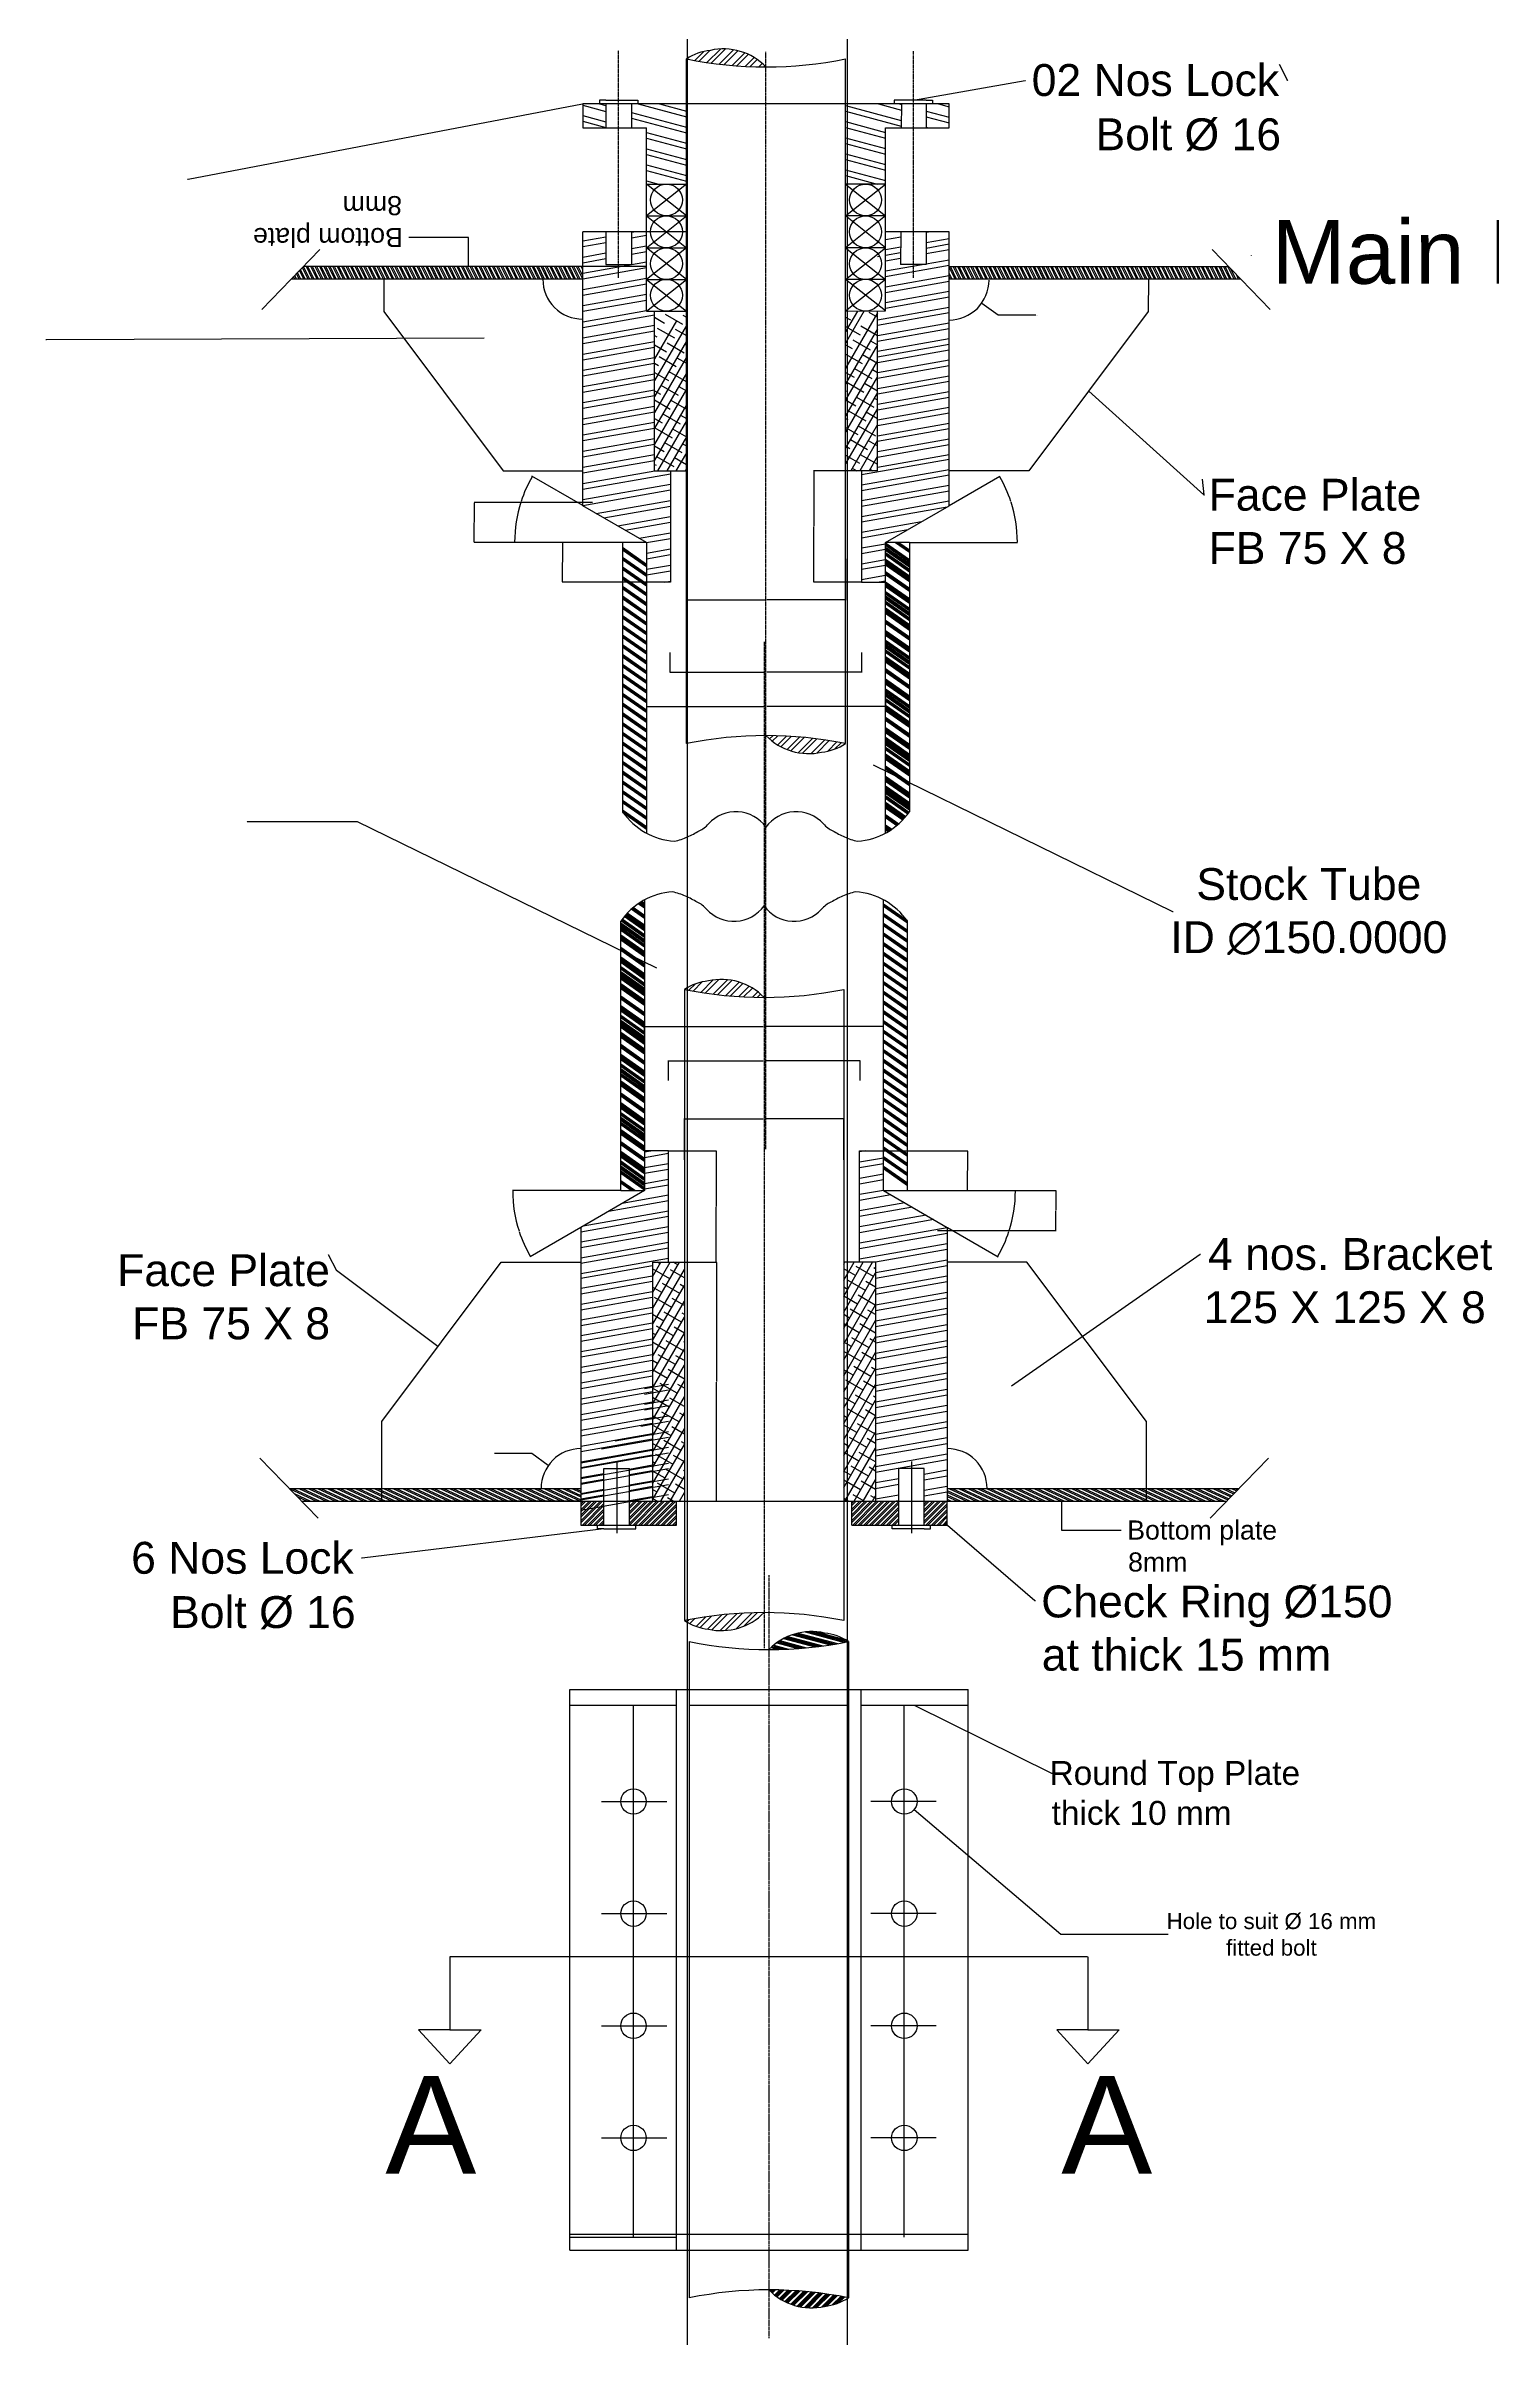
# Model space of a CAD drawing. Header units: millimetres. Extents: x 9612 to 23319, y 1863 to 14354.
# Drawn here: x 13865 to 14773, y 7893 to 9332 of the extents above; entities that cross this region are included whole.
import ezdxf

# ---------------------------------------------------------------- set-up
doc = ezdxf.new("R2010")
doc.units = ezdxf.units.MM
doc.header["$MEASUREMENT"] = 0
doc.linetypes.add('CENTER', pattern=[2, 1.25, -0.25, 0.25, -0.25])
doc.linetypes.add('CENTER2', pattern=[1.125, 0.75, -0.125, 0.125, -0.125])
doc.styles.get("Standard").update_dxf_attribs({"font": 'arial.ttf'})
doc.dimstyles.get("Standard").update_dxf_attribs({"dimtxt": 0.18, "dimasz": 0.18, "dimexe": 0.18, "dimexo": 0.0625, "dimgap": 0.09, "dimtad": 0, "dimtih": 1, "dimtoh": 1, "dimdec": 4, "dimzin": 0, "dimdsep": 46, "dimtxsty": 'Standard', "dimcen": 0.09, "dimadec": 0, "dimazin": 0, "dimtfac": 1, "dimtdec": 4, "dimtofl": 0, "dimtmove": 0, "dimatfit": 3, "dimfxl": 1, "dimtolj": 1, "dimtzin": 0, "dimarcsym": 0})

# ---------------------------------------------------------------- blocks, each defined once
blk = doc.blocks.new('*D9')
at = {"color": 0, "lineweight": -2, "transparency": 16777216}
for p, q in [((14403.5, 8230.1), (14403.7, 8230.1)), ((14403.6, 8230), (14403.6, 8230.2)), ((14502, 8146.6), (14409.9, 8224.8)), ((14569.3, 8146.6), (14502, 8146.6))]:
    blk.add_line(p, q, dxfattribs=at)
at = {"color": 0, "transparency": 16777216}
blk.add_solid([(14409.9, 8224.8), (14409.9, 8224.8), (14409.7, 8224.9)], dxfattribs=at)
at = {"layer": 'Defpoints', "color": 0, "transparency": 16777216}
for p in [(14403.6, 8230.1), (14409.7, 8224.9)]:
    blk.add_point(p, dxfattribs=at)
at = {"color": 0, "transparency": 16777216, "insert": (14634.1, 8146.6), "char_height": 0.18, "attachment_point": 5}
blk.add_mtext('\\A1;{\\H55.72667x;Hole to suit %%C 16 mm\\Pfitted bolt}', dxfattribs=at)
blk = doc.blocks.new('*D10')
at = {"color": 0, "linetype": 'Continuous', "lineweight": -2, "transparency": 16777216}
for p, q in [((14405.7, 8613.6), (14473.6, 8613.6)), ((14430.7, 8590.5), (14462.5, 8572.1))]:
    blk.add_line(p, q, dxfattribs=at)
for start, end in [(342.1989, 359.8755), (330.1262, 341.9343)]:
    blk.add_arc((14390.6, 8613.6), 82.8, start, end, dxfattribs=at)
at = {"color": 0, "linetype": 'Continuous', "transparency": 16777216}
for points in [[(14473.4, 8613.4), (14473.5, 8613.4), (14473.4, 8613.6)], [(14462.5, 8572.3), (14462.4, 8572.4), (14462.3, 8572.2)]]:
    blk.add_solid(points, dxfattribs=at)
at = {"layer": 'Defpoints', "color": 0, "linetype": 'Continuous', "transparency": 16777216}
for p in [(14390.6, 8613.6), (14390.6, 8613.6), (14405.6, 8613.6), (14472.2, 8599.2), (14430.6, 8590.5)]:
    blk.add_point(p, dxfattribs=at)
at = {"color": 0, "linetype": 'Continuous', "transparency": 16777216, "insert": (14469.4, 8588.1), "char_height": 0.18, "attachment_point": 5}
blk.add_mtext('\\A1;30°', dxfattribs=at)
blk = doc.blocks.new('*D11')
at = {"color": 0, "linetype": 'Continuous', "lineweight": -2, "transparency": 16777216}
for p, q in [((14225.5, 8613.6), (14157.6, 8613.6)), ((14200.5, 8590.5), (14168.7, 8572.1))]:
    blk.add_line(p, q, dxfattribs=at)
for start, end in [(180.1245, 197.8011), (198.0657, 209.8738)]:
    blk.add_arc((14240.6, 8613.6), 82.8, start, end, dxfattribs=at)
at = {"color": 0, "linetype": 'Continuous', "transparency": 16777216}
for points in [[(14157.7, 8613.4), (14157.8, 8613.4), (14157.8, 8613.6)], [(14168.8, 8572.4), (14168.7, 8572.3), (14168.9, 8572.2)]]:
    blk.add_solid(points, dxfattribs=at)
at = {"layer": 'Defpoints', "color": 0, "linetype": 'Continuous', "transparency": 16777216}
for p in [(14225.6, 8613.6), (14240.6, 8613.6), (14240.6, 8613.6), (14159, 8599.2), (14200.6, 8590.5)]:
    blk.add_point(p, dxfattribs=at)
at = {"color": 0, "linetype": 'Continuous', "transparency": 16777216, "insert": (14161.8, 8588.1), "char_height": 0.18, "attachment_point": 5}
blk.add_mtext('\\A1;30°', dxfattribs=at)
blk = doc.blocks.new('*D12')
at = {"color": 0, "lineweight": -2, "transparency": 16777216}
for p, q in [((14265.7, 8568.6), (14285.9, 8568.6)), ((14285.7, 8568.4), (14285.7, 8493.8)), ((14285.7, 8418.8), (14285.7, 8493.4)), ((14265.7, 8418.6), (14285.9, 8418.6))]:
    blk.add_line(p, q, dxfattribs=at)
at = {"color": 0, "transparency": 16777216}
for points in [[(14285.7, 8568.4), (14285.8, 8568.4), (14285.7, 8568.6)], [(14285.7, 8418.8), (14285.8, 8418.8), (14285.7, 8418.6)]]:
    blk.add_solid(points, dxfattribs=at)
at = {"layer": 'Defpoints', "color": 0, "transparency": 16777216}
for p in [(14265.6, 8568.6), (14285.7, 8568.6), (14265.6, 8418.6)]:
    blk.add_point(p, dxfattribs=at)
at = {"color": 0, "transparency": 16777216, "insert": (14285.7, 8493.6), "char_height": 0.18, "attachment_point": 5}
blk.add_mtext('\\A1;150.0000', dxfattribs=at)
blk = doc.blocks.new('*D13')
at = {"color": 0, "lineweight": -2, "transparency": 16777216}
for p, q in [((14255.7, 8638.6), (14285.8, 8638.6)), ((14285.6, 8638.4), (14285.6, 8603.8)), ((14285.6, 8568.8), (14285.6, 8603.4)), ((14255.7, 8568.6), (14285.8, 8568.6))]:
    blk.add_line(p, q, dxfattribs=at)
at = {"color": 0, "transparency": 16777216}
for points in [[(14285.6, 8638.4), (14285.6, 8638.4), (14285.6, 8638.6)], [(14285.6, 8568.8), (14285.6, 8568.8), (14285.6, 8568.6)]]:
    blk.add_solid(points, dxfattribs=at)
at = {"layer": 'Defpoints', "color": 0, "transparency": 16777216}
for p in [(14255.6, 8638.6), (14285.6, 8638.6), (14255.6, 8568.6)]:
    blk.add_point(p, dxfattribs=at)
at = {"color": 0, "transparency": 16777216, "insert": (14285.6, 8603.6), "char_height": 0.18, "attachment_point": 5}
blk.add_mtext('\\A1;70.0000', dxfattribs=at)
blk = doc.blocks.new('*D14')
at = {"color": 0, "lineweight": -2, "transparency": 16777216}
for p, q in [((14265.6, 8633), (14265.6, 8658.8)), ((14265.8, 8658.7), (14315, 8658.7)), ((14365.4, 8658.7), (14316.2, 8658.7)), ((14365.6, 8633), (14365.6, 8658.8))]:
    blk.add_line(p, q, dxfattribs=at)
at = {"color": 0, "transparency": 16777216}
for points in [[(14265.8, 8658.7), (14265.8, 8658.6), (14265.6, 8658.7)], [(14365.4, 8658.7), (14365.4, 8658.6), (14365.6, 8658.7)]]:
    blk.add_solid(points, dxfattribs=at)
at = {"layer": 'Defpoints', "color": 0, "transparency": 16777216}
for p in [(14365.6, 8658.7), (14265.6, 8632.9), (14365.6, 8632.9)]:
    blk.add_point(p, dxfattribs=at)
at = {"color": 0, "transparency": 16777216, "insert": (14315.6, 8658.7), "char_height": 0.18, "attachment_point": 5}
blk.add_mtext('\\A1;100.0000', dxfattribs=at)
blk = doc.blocks.new('*D15')
at = {"color": 0, "lineweight": -2, "transparency": 16777216}
for p, q in [((14255.6, 8682.8), (14255.6, 8695.2)), ((14255.8, 8695), (14315.1, 8695)), ((14375.7, 8695), (14316.3, 8695)), ((14375.9, 8682.8), (14375.9, 8695.2))]:
    blk.add_line(p, q, dxfattribs=at)
at = {"color": 0, "transparency": 16777216}
for points in [[(14255.8, 8695.1), (14255.8, 8695), (14255.6, 8695)], [(14375.7, 8695.1), (14375.7, 8695), (14375.9, 8695)]]:
    blk.add_solid(points, dxfattribs=at)
at = {"layer": 'Defpoints', "color": 0, "transparency": 16777216}
for p in [(14375.9, 8695), (14255.6, 8682.7), (14375.9, 8682.7)]:
    blk.add_point(p, dxfattribs=at)
at = {"color": 0, "transparency": 16777216, "insert": (14315.7, 8695), "char_height": 0.18, "attachment_point": 5}
blk.add_mtext('\\A1;120.2646', dxfattribs=at)
blk = doc.blocks.new('*D16')
at = {"color": 0, "lineweight": -2, "transparency": 16777216}
for p, q in [((14240.6, 8713.1), (14240.6, 8716.9)), ((14240.8, 8716.7), (14315, 8716.7)), ((14390.4, 8716.7), (14316.2, 8716.7)), ((14390.6, 8706.6), (14390.6, 8716.9))]:
    blk.add_line(p, q, dxfattribs=at)
at = {"color": 0, "transparency": 16777216}
for points in [[(14240.8, 8716.8), (14240.8, 8716.7), (14240.6, 8716.7)], [(14390.4, 8716.8), (14390.4, 8716.7), (14390.6, 8716.7)]]:
    blk.add_solid(points, dxfattribs=at)
at = {"layer": 'Defpoints', "color": 0, "transparency": 16777216}
for p in [(14240.6, 8713), (14390.6, 8716.7), (14390.6, 8706.5)]:
    blk.add_point(p, dxfattribs=at)
at = {"color": 0, "transparency": 16777216, "insert": (14315.6, 8716.7), "char_height": 0.18, "attachment_point": 5}
blk.add_mtext('\\A1;150.0000', dxfattribs=at)
blk = doc.blocks.new('*D17')
at = {"color": 0, "lineweight": -2, "transparency": 16777216}
for p, q in [((14146.3, 8448.7), (14169.9, 8448.7)), ((14169.9, 8448.7), (14180.1, 8441.3)), ((14200.5, 8426.6), (14200.7, 8426.6)), ((14200.6, 8426.5), (14200.6, 8426.7))]:
    blk.add_line(p, q, dxfattribs=at)
at = {"color": 0, "transparency": 16777216}
blk.add_solid([(14180.2, 8441.3), (14180.1, 8441.3), (14180.3, 8441.2)], dxfattribs=at)
at = {"layer": 'Defpoints', "color": 0, "transparency": 16777216}
for p in [(14180.3, 8441.2), (14200.6, 8426.6)]:
    blk.add_point(p, dxfattribs=at)
at = {"color": 0, "transparency": 16777216, "insert": (14145.6, 8448.7), "char_height": 0.18, "attachment_point": 5}
blk.add_mtext('\\A1;R25.0000', dxfattribs=at)
blk = doc.blocks.new('*D18')
at = {"color": 0, "lineweight": -2, "transparency": 16777216}
for p, q in [((14390.7, 8638.6), (14443.5, 8638.6)), ((14443.3, 8638.4), (14443.3, 8626.3)), ((14443.3, 8613.8), (14443.3, 8625.9)), ((14390.7, 8613.6), (14443.5, 8613.6))]:
    blk.add_line(p, q, dxfattribs=at)
at = {"color": 0, "transparency": 16777216}
for points in [[(14443.3, 8638.4), (14443.4, 8638.4), (14443.3, 8638.6)], [(14443.3, 8613.8), (14443.4, 8613.8), (14443.3, 8613.6)]]:
    blk.add_solid(points, dxfattribs=at)
at = {"layer": 'Defpoints', "color": 0, "transparency": 16777216}
for p in [(14390.6, 8638.6), (14390.6, 8613.6), (14443.3, 8613.6)]:
    blk.add_point(p, dxfattribs=at)
at = {"color": 0, "transparency": 16777216, "insert": (14443.3, 8626.1), "char_height": 0.18, "attachment_point": 5}
blk.add_mtext('\\A1;25.0000', dxfattribs=at)
blk = doc.blocks.new('*D19')
at = {"color": 0, "lineweight": -2, "transparency": 16777216}
for p, q in [((14424.5, 8613.6), (14499, 8613.6)), ((14498.8, 8613.4), (14498.8, 8601.3)), ((14498.8, 8588.8), (14498.8, 8600.9)), ((14424.5, 8588.6), (14499, 8588.6))]:
    blk.add_line(p, q, dxfattribs=at)
at = {"color": 0, "transparency": 16777216}
for points in [[(14498.7, 8613.4), (14498.8, 8613.4), (14498.8, 8613.6)], [(14498.7, 8588.8), (14498.8, 8588.8), (14498.8, 8588.6)]]:
    blk.add_solid(points, dxfattribs=at)
at = {"layer": 'Defpoints', "color": 0, "transparency": 16777216}
for p in [(14424.5, 8613.6), (14424.5, 8588.6), (14498.8, 8588.6)]:
    blk.add_point(p, dxfattribs=at)
at = {"color": 0, "transparency": 16777216, "insert": (14498.8, 8601.1), "char_height": 0.18, "attachment_point": 5}
blk.add_mtext('\\A1;25.0000', dxfattribs=at)
blk = doc.blocks.new('*D20')
at = {"color": 0, "lineweight": -2, "transparency": 16777216}
for p, q in [((13991.2, 8845.3), (14060.1, 8845.3)), ((14060.1, 8845.3), (14248.1, 8753.4)), ((14315.5, 8720.3), (14315.7, 8720.3)), ((14315.6, 8720.2), (14315.6, 8720.4))]:
    blk.add_line(p, q, dxfattribs=at)
at = {"color": 0, "transparency": 16777216}
blk.add_solid([(14248.1, 8753.4), (14248.1, 8753.3), (14248.2, 8753.3)], dxfattribs=at)
at = {"layer": 'Defpoints', "color": 0, "transparency": 16777216}
for p in [(14248.2, 8753.3), (14383, 8687.4)]:
    blk.add_point(p, dxfattribs=at)
at = {"color": 0, "transparency": 16777216, "insert": (13990.3, 8845.3), "char_height": 0.18, "attachment_point": 5}
blk.add_mtext('\\A1;Stock Tube\\PID ∅150.0000', dxfattribs=at)
blk = doc.blocks.new('*D21')
at = {"color": 0, "linetype": 'Continuous', "lineweight": -2, "transparency": 16777216}
for p, q in [((14201.8, 9043.6), (14169.9, 9062)), ((14226.7, 9020.5), (14158.8, 9020.5))]:
    blk.add_line(p, q, dxfattribs=at)
for start, end in [(150.1262, 161.9343), (162.1989, 179.8755)]:
    blk.add_arc((14241.8, 9020.5), 82.8, start, end, dxfattribs=at)
at = {"color": 0, "linetype": 'Continuous', "transparency": 16777216}
for points in [[(14170, 9061.8), (14170, 9061.7), (14170.1, 9061.9)], [(14159, 9020.7), (14158.9, 9020.7), (14159, 9020.5)]]:
    blk.add_solid(points, dxfattribs=at)
at = {"layer": 'Defpoints', "color": 0, "linetype": 'Continuous', "transparency": 16777216}
for p in [(14201.8, 9043.6), (14160.2, 9034.9), (14226.8, 9020.5), (14241.8, 9020.5), (14241.8, 9020.5)]:
    blk.add_point(p, dxfattribs=at)
at = {"color": 0, "linetype": 'Continuous', "transparency": 16777216, "insert": (14163, 9046), "char_height": 0.18, "attachment_point": 5}
blk.add_mtext('\\A1;30°', dxfattribs=at)
blk = doc.blocks.new('*D22')
at = {"color": 0, "linetype": 'Continuous', "lineweight": -2, "transparency": 16777216}
for p, q in [((14431.9, 9043.6), (14463.7, 9062)), ((14406.9, 9020.5), (14474.8, 9020.5))]:
    blk.add_line(p, q, dxfattribs=at)
for start, end in [(18.0657, 29.8738), (0.1245, 17.8011)]:
    blk.add_arc((14391.8, 9020.5), 82.8, start, end, dxfattribs=at)
at = {"color": 0, "linetype": 'Continuous', "transparency": 16777216}
for points in [[(14463.6, 9061.7), (14463.7, 9061.8), (14463.6, 9061.9)], [(14474.7, 9020.7), (14474.6, 9020.7), (14474.7, 9020.5)]]:
    blk.add_solid(points, dxfattribs=at)
at = {"layer": 'Defpoints', "color": 0, "linetype": 'Continuous', "transparency": 16777216}
for p in [(14431.8, 9043.6), (14473.4, 9034.9), (14391.8, 9020.5), (14391.8, 9020.5), (14406.8, 9020.5)]:
    blk.add_point(p, dxfattribs=at)
at = {"color": 0, "linetype": 'Continuous', "transparency": 16777216, "insert": (14470.6, 9046), "char_height": 0.18, "attachment_point": 5}
blk.add_mtext('\\A1;30°', dxfattribs=at)
blk = doc.blocks.new('*D23')
at = {"color": 0, "lineweight": -2, "transparency": 16777216}
for p, q in [((14376.7, 9065.5), (14346.6, 9065.5)), ((14346.8, 9065.3), (14346.8, 9030.7)), ((14346.8, 8995.7), (14346.8, 9030.3)), ((14376.7, 8995.5), (14346.6, 8995.5))]:
    blk.add_line(p, q, dxfattribs=at)
at = {"color": 0, "transparency": 16777216}
for points in [[(14346.8, 9065.3), (14346.8, 9065.3), (14346.8, 9065.5)], [(14346.8, 8995.7), (14346.8, 8995.7), (14346.8, 8995.5)]]:
    blk.add_solid(points, dxfattribs=at)
at = {"layer": 'Defpoints', "color": 0, "transparency": 16777216}
for p in [(14376.8, 9065.5), (14346.8, 8995.5), (14376.8, 8995.5)]:
    blk.add_point(p, dxfattribs=at)
at = {"color": 0, "transparency": 16777216, "insert": (14346.8, 9030.5), "char_height": 0.18, "attachment_point": 5}
blk.add_mtext('\\A1;70.0000', dxfattribs=at)
blk = doc.blocks.new('*D24')
at = {"color": 0, "lineweight": -2, "transparency": 16777216}
for p, q in [((14266.8, 9010.2), (14266.8, 8984.3)), ((14366.8, 9010.2), (14366.8, 8984.3)), ((14267, 8984.5), (14316.2, 8984.5)), ((14366.6, 8984.5), (14317.4, 8984.5))]:
    blk.add_line(p, q, dxfattribs=at)
at = {"color": 0, "transparency": 16777216}
for points in [[(14267, 8984.5), (14267, 8984.5), (14266.8, 8984.5)], [(14366.6, 8984.5), (14366.6, 8984.5), (14366.8, 8984.5)]]:
    blk.add_solid(points, dxfattribs=at)
at = {"layer": 'Defpoints', "color": 0, "transparency": 16777216}
for p in [(14266.8, 9010.2), (14366.8, 9010.2), (14266.8, 8984.5)]:
    blk.add_point(p, dxfattribs=at)
at = {"color": 0, "transparency": 16777216, "insert": (14316.8, 8984.5), "char_height": 0.18, "attachment_point": 5}
blk.add_mtext('\\A1;100.0000', dxfattribs=at)
blk = doc.blocks.new('*D25')
at = {"color": 0, "lineweight": -2, "transparency": 16777216}
for p, q in [((14256.5, 8951.3), (14256.5, 8938.9)), ((14376.8, 8951.3), (14376.8, 8938.9)), ((14256.7, 8939.1), (14316.1, 8939.1)), ((14376.6, 8939.1), (14317.3, 8939.1))]:
    blk.add_line(p, q, dxfattribs=at)
at = {"color": 0, "transparency": 16777216}
for points in [[(14256.7, 8939.1), (14256.7, 8939), (14256.5, 8939.1)], [(14376.6, 8939.1), (14376.6, 8939), (14376.8, 8939.1)]]:
    blk.add_solid(points, dxfattribs=at)
at = {"layer": 'Defpoints', "color": 0, "transparency": 16777216}
for p in [(14256.5, 8951.4), (14376.8, 8951.4), (14256.5, 8939.1)]:
    blk.add_point(p, dxfattribs=at)
at = {"color": 0, "transparency": 16777216, "insert": (14316.7, 8939.1), "char_height": 0.18, "attachment_point": 5}
blk.add_mtext('\\A1;120.2646', dxfattribs=at)
blk = doc.blocks.new('*D26')
at = {"color": 0, "lineweight": -2, "transparency": 16777216}
for p, q in [((14241.8, 8927.5), (14241.8, 8917.2)), ((14242, 8917.4), (14316.2, 8917.4)), ((14391.6, 8917.4), (14317.4, 8917.4)), ((14391.8, 8921), (14391.8, 8917.2))]:
    blk.add_line(p, q, dxfattribs=at)
at = {"color": 0, "transparency": 16777216}
for points in [[(14242, 8917.4), (14242, 8917.3), (14241.8, 8917.4)], [(14391.6, 8917.4), (14391.6, 8917.3), (14391.8, 8917.4)]]:
    blk.add_solid(points, dxfattribs=at)
at = {"layer": 'Defpoints', "color": 0, "transparency": 16777216}
for p in [(14241.8, 8927.6), (14241.8, 8917.4), (14391.8, 8921.1)]:
    blk.add_point(p, dxfattribs=at)
at = {"color": 0, "transparency": 16777216, "insert": (14316.8, 8917.4), "char_height": 0.18, "attachment_point": 5}
blk.add_mtext('\\A1;150.0000', dxfattribs=at)
blk = doc.blocks.new('*D27')
at = {"color": 0, "lineweight": -2, "transparency": 16777216}
for p, q in [((14431.7, 9185.1), (14431.9, 9185.1)), ((14431.8, 9185), (14431.8, 9185.2)), ((14462.5, 9163.1), (14452.3, 9170.4)), ((14486.2, 9163.1), (14462.5, 9163.1))]:
    blk.add_line(p, q, dxfattribs=at)
at = {"color": 0, "transparency": 16777216}
blk.add_solid([(14452.3, 9170.5), (14452.2, 9170.4), (14452.1, 9170.5)], dxfattribs=at)
at = {"layer": 'Defpoints', "color": 0, "transparency": 16777216}
for p in [(14431.8, 9185.1), (14452.1, 9170.5)]:
    blk.add_point(p, dxfattribs=at)
at = {"color": 0, "transparency": 16777216, "insert": (14486.8, 9163.1), "char_height": 0.18, "attachment_point": 5}
blk.add_mtext('\\A1;R25.0000', dxfattribs=at)
blk = doc.blocks.new('*D28')
at = {"color": 0, "lineweight": -2, "transparency": 16777216}
for p, q in [((14241.7, 9020.5), (14188.9, 9020.5)), ((14189.1, 9020.3), (14189.1, 9008.2)), ((14241.7, 8995.5), (14188.9, 8995.5)), ((14189.1, 8995.7), (14189.1, 9007.8))]:
    blk.add_line(p, q, dxfattribs=at)
at = {"color": 0, "transparency": 16777216}
for points in [[(14189, 9020.3), (14189.1, 9020.3), (14189.1, 9020.5)], [(14189, 8995.7), (14189.1, 8995.7), (14189.1, 8995.5)]]:
    blk.add_solid(points, dxfattribs=at)
at = {"layer": 'Defpoints', "color": 0, "transparency": 16777216}
for p in [(14189.1, 9020.5), (14241.8, 9020.5), (14241.8, 8995.5)]:
    blk.add_point(p, dxfattribs=at)
at = {"color": 0, "transparency": 16777216, "insert": (14189.1, 9008), "char_height": 0.18, "attachment_point": 5}
blk.add_mtext('\\A1;25.0000', dxfattribs=at)
blk = doc.blocks.new('*D29')
at = {"color": 0, "lineweight": -2, "transparency": 16777216}
for p, q in [((14207.9, 9045.5), (14133.5, 9045.5)), ((14133.6, 9045.3), (14133.6, 9033.2)), ((14133.6, 9020.7), (14133.6, 9032.8)), ((14207.9, 9020.5), (14133.5, 9020.5))]:
    blk.add_line(p, q, dxfattribs=at)
at = {"color": 0, "transparency": 16777216}
for points in [[(14133.6, 9045.3), (14133.7, 9045.3), (14133.6, 9045.5)], [(14133.6, 9020.7), (14133.7, 9020.7), (14133.6, 9020.5)]]:
    blk.add_solid(points, dxfattribs=at)
at = {"layer": 'Defpoints', "color": 0, "transparency": 16777216}
for p in [(14133.6, 9045.5), (14207.9, 9045.5), (14207.9, 9020.5)]:
    blk.add_point(p, dxfattribs=at)
at = {"color": 0, "transparency": 16777216, "insert": (14133.6, 9033), "char_height": 0.18, "attachment_point": 5}
blk.add_mtext('\\A1;25.0000', dxfattribs=at)
blk = doc.blocks.new('*D30')
at = {"color": 0, "lineweight": -2, "transparency": 16777216}
for p, q in [((14316.7, 8913.8), (14316.9, 8913.8)), ((14316.8, 8913.7), (14316.8, 8913.9)), ((14572.3, 8788.7), (14384.3, 8880.7)), ((14572.5, 8788.7), (14572.3, 8788.7))]:
    blk.add_line(p, q, dxfattribs=at)
at = {"color": 0, "transparency": 16777216}
blk.add_solid([(14384.4, 8880.8), (14384.3, 8880.7), (14384.2, 8880.8)], dxfattribs=at)
at = {"layer": 'Defpoints', "color": 0, "transparency": 16777216}
for p in [(14249.4, 8946.7), (14384.2, 8880.8)]:
    blk.add_point(p, dxfattribs=at)
at = {"color": 0, "transparency": 16777216, "insert": (14657.6, 8788.7), "char_height": 0.18, "attachment_point": 5}
blk.add_mtext('\\A1;{\\H111.11111x;Stock Tube\\PID ∅150.0000}', dxfattribs=at)

msp = doc.modelspace()

# ---------------------------------------------------------------- hatches: boundary and pattern name
h = msp.add_hatch()
h.set_pattern_fill('STEEL', color=256, scale=60, angle=180)
h.set_pattern_definition([(225, (29556.805, 13532.673), (4.4194174, -4.4194174), []), (225, (29556.805, 13529.548), (4.4194174, -4.4194174), [])])
edge = h.paths.add_edge_path()
edge.add_ellipse((14290.07196, 9292.96528), major_axis=(26.40408, 26.40408), ratio=1, start_angle=359.26650826, end_angle=417.694605, ccw=False)
edge.add_ellipse((14316.81189, 9571.52919), major_axis=(-178.54446, 178.54446), ratio=1, start_angle=123.57881373, end_angle=135, ccw=False)
edge.add_ellipse((14286.03374, 9293.89161), major_axis=(25.27601, 25.27601), ratio=1, start_angle=411.6954173, end_angle=437.52987916, ccw=False)
h = msp.add_hatch()
h.set_pattern_fill('STEEL', color=256, scale=93.6, angle=120)
h.set_pattern_definition([(165, (11682.695, 10074.506), (-2.523486, -9.417777), []), (165, (11678.473, 10072.068), (-2.523486, -9.417777), [])])
h.paths.add_polyline_path([(14266.81189, 9295.76554), (14232.31189, 9295.76554), (14232.31189, 9280.76554), (14241.80678, 9280.76554), (14241.80678, 9245.47914), (14266.81189, 9245.47914)])
h.paths.add_polyline_path([(14216.31189, 9295.76554), (14201.81189, 9295.76554), (14201.81189, 9280.76554), (14216.31189, 9280.76554)])
h.paths.add_polyline_path([(14391.81699, 9280.76554), (14401.73747, 9280.76554), (14401.81189, 9295.76554), (14366.81189, 9295.76554), (14366.81189, 9245.47914), (14391.81699, 9245.47914)])
h.paths.add_polyline_path([(14431.81189, 9295.76554), (14417.31189, 9295.76554), (14417.31189, 9280.76554), (14431.81189, 9280.76554)])
at = {"linetype": 'Continuous'}
h = msp.add_hatch(dxfattribs=at)
h.set_pattern_fill('STEEL', color=256, scale=24, angle=71)
h.set_pattern_definition([(116, (11682.6953, 10052.8014), (-2.2469851, -1.0959279), []), (116, (11681.5134, 10053.2083), (-2.2469851, -1.0959279), [])])
h.paths.add_polyline_path([(14431.81189, 9185.77456), (14556.81189, 9185.77456), (14556.81189, 9193.77456), (14431.81189, 9193.77456)])
h.paths.add_polyline_path([(14556.81189, 9185.77456), (14614.88263, 9185.77456), (14607.09751, 9193.77456), (14556.81189, 9193.77456)])
h.paths.add_polyline_path([(14076.81189, 9185.77456), (14201.81189, 9185.77456), (14201.81189, 9193.77456), (14076.81189, 9193.77456)])
h.paths.add_polyline_path([(14018.74115, 9185.77456), (14076.81189, 9185.77456), (14076.81189, 9193.77456), (14026.52626, 9193.77456)])
h = msp.add_hatch()
h.set_pattern_fill('STEEL', color=256, scale=60, angle=180)
h.set_pattern_definition([(225, (29556.805, 13112.8436), (4.4194174, -4.4194174), []), (225, (29556.805, 13109.7186), (4.4194174, -4.4194174), [])])
edge = h.paths.add_edge_path()
edge.add_ellipse((14343.55182, 8925.26343), major_axis=(-26.40408, 26.40408), ratio=1, start_angle=89.26650826, end_angle=147.694605, ccw=False)
edge.add_ellipse((14316.81189, 8646.69952), major_axis=(178.54446, 178.54446), ratio=1, start_angle=393.57881373, end_angle=405, ccw=False)
edge.add_ellipse((14347.59003, 8924.3371), major_axis=(25.27601, 25.27601), ratio=1, start_angle=231.6954173, end_angle=257.52987916, ccw=False)
h = msp.add_hatch()
h.set_pattern_fill('STEEL', color=256, scale=60)
h.set_pattern_definition([(45, (-924.392, 4521.239), (-4.4194174, 4.4194174), []), (45, (-924.392, 4524.364), (-4.4194174, 4.4194174), [])])
edge = h.paths.add_edge_path()
edge.add_ellipse((14288.86127, 8708.81927), major_axis=(-26.40408, 26.40408), ratio=1, start_angle=269.26650826, end_angle=327.694605, ccw=False)
edge.add_ellipse((14315.6012, 8987.38318), major_axis=(178.54446, 178.54446), ratio=1, start_angle=213.57881373, end_angle=225, ccw=False)
edge.add_ellipse((14284.82306, 8709.7456), major_axis=(-25.27601, 25.27601), ratio=1, start_angle=321.6954173, end_angle=347.52987916, ccw=False)
h = msp.add_hatch(dxfattribs=at)
h.set_pattern_fill('STEEL', color=256, scale=24, angle=110)
h.set_pattern_definition([(155, (-924.3922, 4786.142), (-1.05654565, -2.26576947), []), (155, (-925.5668, 4785.7146), (-1.05654565, -2.26576947), [])])
h.paths.add_polyline_path([(14200.6012, 8426.60356), (14075.6012, 8426.60356), (14075.6012, 8418.60356), (14200.6012, 8418.60356)])
h.paths.add_polyline_path([(14075.6012, 8426.60356), (14017.53046, 8426.60356), (14025.31558, 8418.60356), (14075.6012, 8418.60356)])
h.paths.add_polyline_path([(14555.6012, 8426.60356), (14430.6012, 8426.60356), (14430.6012, 8418.60356), (14555.6012, 8418.60356)])
h.paths.add_polyline_path([(14613.67194, 8426.60356), (14555.6012, 8426.60356), (14555.6012, 8418.60356), (14605.88683, 8418.60356)])
h = msp.add_hatch()
h.set_pattern_fill('STEEL', color=256, scale=24)
h.set_pattern_definition([(45, (13900.2342, 8221.2677), (-1.767767, 1.767767), []), (45, (13900.2342, 8222.5177), (-1.767767, 1.767767), [])])
h.paths.add_polyline_path([(14400.1012, 8418.60356), (14370.6012, 8418.60356), (14370.6012, 8403.60356), (14400.1012, 8403.60356)])
h.paths.add_polyline_path([(14430.6012, 8418.60356), (14416.1012, 8418.60356), (14416.1012, 8403.60356), (14430.6012, 8403.60356)])
h.paths.add_polyline_path([(14215.1012, 8418.60356), (14200.6012, 8418.60356), (14200.6012, 8403.60356), (14215.1012, 8403.60356)])
h.paths.add_polyline_path([(14260.6012, 8418.60356), (14231.1012, 8418.60356), (14231.1012, 8403.60356), (14260.6012, 8403.60356)])
h = msp.add_hatch()
h.set_pattern_fill('STEEL', color=256, scale=60)
h.set_pattern_definition([(45, (-924.392, 4135), (-4.4194174, 4.4194174), []), (45, (-924.392, 4138.125), (-4.4194174, 4.4194174), [])])
edge = h.paths.add_edge_path()
edge.add_ellipse((14288.86127, 8374.70812), major_axis=(-26.40408, 26.40408), ratio=1, start_angle=122.305395, end_angle=180.73349174)
edge.add_ellipse((14315.6012, 8096.14421), major_axis=(178.54446, 178.54446), ratio=1, start_angle=45, end_angle=56.42118627)
edge.add_ellipse((14284.82306, 8373.78179), major_axis=(-25.27601, 25.27601), ratio=1, start_angle=102.47012084, end_angle=128.3045827)
h = msp.add_hatch()
h.set_pattern_fill('ANSI34', color=256, scale=6, angle=120)
h.set_pattern_definition([(165, (13872.524, 6998.5692), (-0.970571, -3.622222), []), (165, (13872.082, 6999.3347), (-0.970571, -3.622222), []), (165, (13871.64, 7000.1), (-0.970571, -3.622222), []), (165, (13871.198, 7000.8656), (-0.970571, -3.622222), [])])
edge = h.paths.add_edge_path()
edge.add_ellipse((14345.37263, 8299.4262), major_axis=(26.40408, 26.40408), ratio=1, start_angle=32.305395, end_angle=90.73349174)
edge.add_ellipse((14318.6327, 8577.99011), major_axis=(178.54446, 178.54446), ratio=1, start_angle=225, end_angle=236.42118627)
edge.add_ellipse((14349.41084, 8300.35253), major_axis=(25.27601, 25.27601), ratio=1, start_angle=12.47012084, end_angle=38.3045827)
h = msp.add_hatch()
h.set_pattern_fill('ANSI34', color=256, scale=6)
h.set_pattern_definition([(45, (13872.524, 6998.5692), (-2.65165, 2.65165), []), (45, (13873.408, 6998.5692), (-2.65165, 2.65165), []), (45, (13874.2917, 6998.5692), (-2.65165, 2.65165), []), (45, (13875.1756, 6998.5692), (-2.65165, 2.65165), [])])
edge = h.paths.add_edge_path()
edge.add_ellipse((14345.37263, 7949.55401), major_axis=(-26.40408, 26.40408), ratio=1, start_angle=89.26650826, end_angle=147.694605)
edge.add_ellipse((14349.41084, 7948.62768), major_axis=(-25.27601, 25.27601), ratio=1, start_angle=141.6954173, end_angle=167.52987916)
edge.add_ellipse((14318.6327, 7670.99011), major_axis=(-178.54446, 178.54446), ratio=1, start_angle=-56.42118627, end_angle=-45)

# ---------------------------------------------------------------- linework, layer by layer
for p, q in [((14267.59415, 7061.05797), (14267.59415, 14354.03272)), ((14367.94221, 7061.05797), (14367.94221, 11654.85275)), ((14216.31189, 9298.11225), (14212.31189, 9298.11225)), ((14212.31189, 9298.11225), (14212.31189, 9295.76554)), ((14216.31189, 9298.11225), (14232.31189, 9298.11225)), ((14232.31189, 9298.11225), (14236.31189, 9298.11225)), ((14236.31189, 9298.11225), (14236.31189, 9295.76554)), ((14401.31189, 9298.11225), (14397.31189, 9298.11225)), ((14397.31189, 9298.11225), (14397.31189, 9295.76554)), ((14417.31189, 9298.11225), (14401.31189, 9298.11225)), ((14417.31189, 9298.11225), (14421.31189, 9298.11225)), ((14421.31189, 9298.11225), (14421.31189, 9295.76554)), ((14431.81189, 9295.76554), (14201.81189, 9295.76554)), ((14216.31189, 9295.76554), (14216.31189, 9280.76554)), ((14232.31189, 9295.76554), (14232.31189, 9280.76554)), ((14401.81189, 9295.76554), (14401.73747, 9280.76554)), ((14417.31189, 9295.76554), (14417.31189, 9280.76554)), ((14201.81189, 9280.76554), (14241.80678, 9280.76554)), ((14241.80678, 9245.47914), (14241.80678, 9280.76554)), ((14391.81699, 9280.76554), (14431.81189, 9280.76554)), ((14391.81699, 9245.47914), (14391.81699, 9280.76554)), ((14241.80678, 9245.47914), (14266.81189, 9245.47914)), ((14266.81189, 9245.47914), (14241.80678, 9225.47914)), ((14266.81189, 9225.47914), (14241.80678, 9245.47914)), ((14241.80678, 9165.72528), (14241.80678, 9245.47914)), ((14366.81189, 9165.47914), (14366.81189, 9245.47914)), ((14366.81189, 9245.47914), (14391.81699, 9225.47914)), ((14366.81189, 9225.47914), (14391.81699, 9245.47914)), ((14391.81699, 9245.47914), (14366.81189, 9245.47914)), ((14391.81699, 9165.85777), (14391.81699, 9245.47914)), ((14241.80678, 9225.47914), (14266.81189, 9225.47914)), ((14241.80678, 9225.47914), (14266.81189, 9205.47914)), ((14241.80678, 9205.47914), (14266.81189, 9225.47914)), ((14391.81699, 9225.47914), (14366.81189, 9225.47914)), ((14391.81699, 9225.47914), (14366.81189, 9205.47914)), ((14391.81699, 9205.47914), (14366.81189, 9225.47914)), ((14216.31189, 9215.47914), (14216.31189, 9194.97914)), ((14232.31189, 9215.47914), (14232.31189, 9194.97914)), ((14401.41359, 9215.47914), (14401.31189, 9194.97914)), ((14417.31189, 9215.47914), (14417.31189, 9194.97914)), ((14241.80678, 9205.47914), (14266.81189, 9205.47914)), ((14266.81189, 9205.47914), (14241.80678, 9185.47914)), ((14266.81189, 9185.47914), (14241.80678, 9205.47914)), ((14391.81699, 9205.47914), (14366.81189, 9205.47914)), ((14366.81189, 9205.47914), (14391.81699, 9185.47914)), ((14366.81189, 9185.47914), (14391.81699, 9205.47914)), ((14216.31189, 9194.97914), (14232.31189, 9194.97914)), ((14241.80678, 9185.47914), (14266.81189, 9185.47914)), ((14241.80678, 9185.47914), (14266.81129, 9165.61163)), ((14241.80678, 9165.72528), (14266.81189, 9185.47914)), ((14391.81699, 9185.47914), (14366.81189, 9185.47914)), ((14391.81699, 9185.47914), (14366.81189, 9165.74412)), ((14391.81699, 9165.85777), (14366.81189, 9185.47914)), ((14417.31189, 9194.97914), (14401.31189, 9194.97914)), ((14241.80678, 9165.72528), (14266.81189, 9165.61163)), ((14366.81189, 9165.74412), (14391.81189, 9165.86177)), ((14366.81189, 9065.47914), (14366.81189, 9165.47914)), ((14215.1012, 8403.60356), (14215.1012, 8439.10356)), ((14215.1012, 8439.10356), (14231.1012, 8439.10356)), ((14223.1012, 8443.59451), (14223.1012, 8398.64005)), ((14231.1012, 8403.60356), (14231.1012, 8439.10356)), ((14400.1012, 8403.60356), (14400.1012, 8439.10356)), ((14416.1012, 8439.10356), (14400.1012, 8439.10356)), ((14408.1012, 8443.59451), (14408.1012, 8398.64005)), ((14416.1012, 8403.60356), (14416.1012, 8439.10356)), ((14211.1012, 8401.25685), (14211.1012, 8403.60356)), ((14215.1012, 8401.25685), (14211.1012, 8401.25685)), ((14215.1012, 8401.25685), (14231.1012, 8401.25685)), ((14231.1012, 8401.25685), (14235.1012, 8401.25685)), ((14235.1012, 8401.25685), (14235.1012, 8403.60356)), ((14396.1012, 8401.25685), (14396.1012, 8403.60356)), ((14400.1012, 8401.25685), (14396.1012, 8401.25685)), ((14416.1012, 8401.25685), (14400.1012, 8401.25685)), ((14416.1012, 8401.25685), (14420.1012, 8401.25685)), ((14420.1012, 8401.25685), (14420.1012, 8403.60356)), ((14268.6327, 8330.49011), (14268.6327, 7918.49011)), ((14368.6327, 8330.49011), (14368.6327, 7918.49011)), ((14193.6327, 7948.49011), (14193.6327, 8300.49011)), ((14193.6327, 8300.49011), (14443.6327, 8300.49011)), ((14193.6327, 8290.49011), (14260.6327, 8290.49011)), ((14233.6327, 7956.49011), (14233.6327, 8290.49011)), ((14260.6327, 7948.49011), (14260.6327, 8300.49011)), ((14268.6327, 8290.49011), (14368.6327, 8290.49011)), ((14376.6327, 7948.49011), (14376.6327, 8300.49011)), ((14376.6327, 8290.49011), (14443.6327, 8290.49011)), ((14403.6327, 7956.49011), (14403.6327, 8290.49011)), ((14443.6327, 7948.49011), (14443.6327, 8300.49011)), ((14213.6327, 8230.09011), (14254.6327, 8230.09011)), ((14423.6327, 8230.09011), (14382.6327, 8230.09011)), ((14213.6327, 8159.69011), (14254.6327, 8159.69011)), ((14423.6327, 8159.69011), (14382.6327, 8159.69011)), ((14518.69219, 8132.62986), (14118.31089, 8132.62986)), ((14118.31089, 8132.62986), (14118.31089, 8086.6753)), ((14518.95451, 8132.62986), (14518.95451, 8086.6753)), ((14213.6327, 8089.29011), (14254.6327, 8089.29011)), ((14423.6327, 8089.29011), (14382.6327, 8089.29011)), ((14118.31089, 8086.6753), (14098.68861, 8086.6753)), ((14098.68861, 8086.6753), (14118.31089, 8065.37711)), ((14118.31089, 8086.6753), (14137.93316, 8086.6753)), ((14118.31089, 8065.37711), (14137.93316, 8086.6753)), ((14518.95451, 8086.6753), (14499.33224, 8086.6753)), ((14518.95451, 8065.37711), (14499.33224, 8086.6753)), ((14518.95451, 8086.6753), (14538.57679, 8086.6753)), ((14538.57679, 8086.6753), (14518.95451, 8065.37711)), ((14213.6327, 8018.89011), (14254.6327, 8018.89011)), ((14423.6327, 8018.89011), (14382.6327, 8018.89011)), ((14193.6327, 7958.49011), (14443.6327, 7958.49011)), ((14193.6327, 7956.49011), (14260.6327, 7956.49011)), ((14193.6327, 7948.49011), (14443.6327, 7948.49011))]:
    msp.add_line(p, q)
at = {"linetype": 'CENTER2'}
for p, q in [((14224.31189, 9186.59446), (14224.31189, 9329.46102)), ((14316.81189, 8639.57102), (14316.81189, 9328.56643)), ((14409.31189, 9186.62516), (14409.31189, 9328.85897)), ((14315.6012, 8958.14252), (14315.6012, 8326.19174))]:
    msp.add_line(p, q, dxfattribs=at)
at = {"linetype": 'Continuous'}
for p, q in [((14266.81189, 8894.19952), (14266.81189, 9324.02919)), ((14366.81189, 8894.19952), (14366.81189, 9324.02919)), ((14261.81189, 9295.76554), (14201.81189, 9295.76554)), ((14201.81189, 9295.76554), (14201.81189, 9280.76554)), ((14431.81189, 9295.76554), (14371.81189, 9295.76554)), ((14431.81189, 9280.76554), (14431.81189, 9295.76554)), ((14266.81189, 9215.47914), (14201.81189, 9215.47914)), ((14201.81189, 9043.57156), (14201.81189, 9215.47914)), ((14201.81189, 9209.83856), (14216.31189, 9212.3953)), ((14232.31189, 9215.21653), (14233.80119, 9215.47914)), ((14232.31189, 9211.62646), (14241.80678, 9213.30067)), ((14431.81189, 9215.47914), (14391.81189, 9215.47914)), ((14391.81699, 9210.70451), (14401.39828, 9212.39395)), ((14417.31189, 9215.19995), (14418.89523, 9215.47914)), ((14417.31189, 9208.79987), (14431.81189, 9211.35661)), ((14431.81189, 9043.57156), (14431.81189, 9215.47914)), ((14000.21411, 9166.73613), (14036.79447, 9204.32619)), ((14201.81189, 9206.24849), (14216.31189, 9208.80523)), ((14201.81189, 9199.6843), (14216.31189, 9202.24104)), ((14201.81189, 9196.09422), (14216.31189, 9198.65096)), ((14201.81189, 9189.53003), (14241.80678, 9196.58221)), ((14232.31189, 9205.06227), (14241.80678, 9206.73647)), ((14232.31189, 9201.47219), (14241.80678, 9203.1464)), ((14386.81189, 9209.82198), (14387.66121, 9209.97174)), ((14386.81189, 9199.92157), (14388.15236, 9200.15793)), ((14391.81699, 9204.30443), (14401.3665, 9205.98826)), ((14391.81699, 9200.80411), (14401.34912, 9202.48488)), ((14391.81699, 9200.80411), (14401.34912, 9202.48488)), ((14391.81699, 9197.30378), (14401.33174, 9198.98149)), ((14417.31189, 9205.29954), (14431.81189, 9207.85628)), ((14417.31189, 9205.29954), (14431.81189, 9207.85628)), ((14417.31189, 9201.79922), (14431.81189, 9204.35596)), ((14417.31189, 9195.39913), (14431.81189, 9197.95587)), ((14633.40967, 9166.73613), (14596.8293, 9204.32619)), ((14621.64407, 9200.47914), (14621.64407, 9200.53107)), ((14201.81189, 9185.77456), (14018.74115, 9185.77456)), ((14241.80678, 9193.77456), (14026.52626, 9193.77456)), ((14076.81189, 9185.77456), (14076.81189, 9165.47914)), ((14201.81189, 9185.93995), (14241.80678, 9192.99213)), ((14201.81189, 9179.37576), (14241.80678, 9186.42794)), ((14201.81189, 9175.78569), (14241.80678, 9182.83787)), ((14391.81699, 9190.9037), (14414.92998, 9194.97914)), ((14391.81699, 9187.40337), (14431.81189, 9194.45555)), ((14391.81699, 9181.00329), (14431.81189, 9188.05547)), ((14391.81699, 9177.50296), (14431.81189, 9184.55514)), ((14431.81189, 9193.77456), (14607.09751, 9193.77456)), ((14614.88263, 9185.77456), (14431.81189, 9185.77456)), ((14556.85882, 9185.77456), (14556.81189, 9165.47914)), ((14201.81189, 9169.2215), (14241.80678, 9176.27368)), ((14201.81189, 9165.63142), (14241.80678, 9172.6836)), ((14386.81189, 9160.31993), (14431.81189, 9168.25465)), ((14391.81699, 9171.10288), (14431.81189, 9178.15506)), ((14391.81699, 9167.60255), (14431.81189, 9174.65473)), ((14076.81189, 9165.47914), (14151.81189, 9065.47914)), ((14201.81189, 9159.06723), (14241.80678, 9166.11941)), ((14201.81189, 9155.47716), (14246.81189, 9163.41187)), ((14201.81189, 9148.91296), (14246.81189, 9156.84768)), ((14201.81189, 9145.32289), (14246.81189, 9153.2576)), ((14246.81189, 9065.47914), (14246.81189, 9165.83502)), ((14246.81189, 9161.87951), (14253.1966, 9158.19329)), ((14260.58437, 9159.70146), (14246.81189, 9135.84683)), ((14266.81189, 9156.77567), (14246.81189, 9122.13465)), ((14248.53153, 9155.11317), (14259.35685, 9148.86317)), ((14253.53153, 9163.77342), (14264.35685, 9157.52342)), ((14259.69179, 9154.44329), (14266.81189, 9150.3325)), ((14264.69179, 9163.10355), (14266.81189, 9161.87951)), ((14378.50657, 9165.79916), (14366.81189, 9145.54338)), ((14374.24007, 9165.77908), (14366.81189, 9152.9131)), ((14386.81189, 9164.62176), (14366.81189, 9129.98075)), ((14366.81189, 9161.87951), (14369.79914, 9160.15482)), ((14366.81189, 9156.106), (14375.95939, 9150.82469)), ((14386.81189, 9154.62176), (14366.81189, 9119.98075)), ((14376.29433, 9156.40482), (14386.81189, 9150.3325)), ((14381.29433, 9165.06507), (14386.81189, 9161.87951)), ((14386.81189, 9065.47914), (14386.80888, 9165.83823)), ((14386.81189, 9156.81961), (14431.81189, 9164.75432)), ((14386.81189, 9150.41952), (14431.81189, 9158.35424)), ((14386.81189, 9146.9192), (14431.81189, 9154.85391)), ((14556.81189, 9165.47914), (14481.81189, 9065.47914)), ((14201.81189, 9138.7587), (14246.81189, 9146.69341)), ((14201.81189, 9135.16862), (14246.81189, 9143.10334)), ((14246.81189, 9150.3325), (14248.1966, 9149.53304)), ((14266.81189, 9146.77567), (14246.81189, 9112.13465)), ((14246.81189, 9144.559), (14254.35685, 9140.20291)), ((14254.69179, 9145.78304), (14265.51711, 9139.53304)), ((14265.85204, 9145.11317), (14266.81189, 9144.559)), ((14386.81189, 9144.62176), (14366.81189, 9109.98075)), ((14366.81189, 9144.559), (14370.95939, 9142.16444)), ((14366.81189, 9138.7855), (14377.11965, 9132.83431)), ((14371.29433, 9147.74456), (14382.11965, 9141.49456)), ((14377.45458, 9138.41444), (14386.81189, 9133.01199)), ((14382.45458, 9147.07469), (14386.81189, 9144.559)), ((14386.81189, 9140.51911), (14431.81189, 9148.45383)), ((14386.81189, 9137.01879), (14431.81189, 9144.9535)), ((14386.81189, 9137.01879), (14431.81189, 9144.9535)), ((14386.81189, 9133.51847), (14431.81189, 9141.45318)), ((14201.81189, 9128.60443), (14246.81189, 9136.53915)), ((14201.81189, 9125.01436), (14246.81189, 9132.94907)), ((14201.81189, 9118.45017), (14246.81189, 9126.38488)), ((14266.81189, 9136.77567), (14246.81189, 9102.13465)), ((14246.81189, 9133.01199), (14249.35685, 9131.54266)), ((14246.81189, 9127.23849), (14255.51711, 9122.21253)), ((14266.81189, 9126.77567), (14246.81189, 9092.13465)), ((14249.69179, 9137.12279), (14260.51711, 9130.87279)), ((14255.85204, 9127.79266), (14266.67736, 9121.54266)), ((14260.85204, 9136.45291), (14266.81189, 9133.01199)), ((14386.81189, 9134.62176), (14366.81189, 9099.98075)), ((14366.81189, 9127.23849), (14372.11965, 9124.17406)), ((14386.81189, 9124.62176), (14366.81189, 9089.98075)), ((14372.45458, 9129.75418), (14383.2799, 9123.50418)), ((14383.61484, 9129.08431), (14386.81189, 9127.23849)), ((14386.81189, 9127.11838), (14431.81189, 9135.05309)), ((14386.81189, 9123.61806), (14431.81189, 9131.55277)), ((14386.81189, 9117.21797), (14431.81189, 9125.15269)), ((14201.81189, 9114.86009), (14246.81189, 9122.79481)), ((14201.81189, 9108.2959), (14246.81189, 9116.23061)), ((14201.81189, 9104.70582), (14246.81189, 9112.64054)), ((14266.81189, 9116.77567), (14246.81189, 9082.13465)), ((14246.81189, 9115.69149), (14250.51711, 9113.55228)), ((14246.81189, 9109.91798), (14256.67736, 9104.22215)), ((14250.85204, 9119.1324), (14261.67736, 9112.8824)), ((14257.0123, 9109.80228), (14266.81189, 9104.14448)), ((14262.0123, 9118.46253), (14266.81189, 9115.69149)), ((14366.81189, 9115.69149), (14367.11965, 9115.5138)), ((14386.81189, 9114.62176), (14366.81189, 9079.98075)), ((14366.81189, 9109.91798), (14373.2799, 9106.18367)), ((14367.45458, 9121.09393), (14378.2799, 9114.84393)), ((14373.61484, 9111.7638), (14384.44015, 9105.5138)), ((14378.61484, 9120.42406), (14386.81189, 9115.69149)), ((14384.77509, 9111.09393), (14386.81189, 9109.91798)), ((14386.81189, 9113.71765), (14431.81189, 9121.65236)), ((14386.81189, 9107.31756), (14431.81189, 9115.25228)), ((14386.81189, 9103.81724), (14431.81189, 9111.75195)), ((14201.81189, 9098.14163), (14246.81189, 9106.07635)), ((14201.81189, 9094.55156), (14246.81189, 9102.48627)), ((14201.81189, 9087.98737), (14246.81189, 9095.92208)), ((14266.81189, 9106.77567), (14246.81189, 9072.13465)), ((14246.81189, 9098.37098), (14251.67736, 9095.5619)), ((14266.81189, 9096.77567), (14248.74283, 9065.47914)), ((14252.0123, 9101.14202), (14262.83761, 9094.89202)), ((14263.17255, 9100.47215), (14266.81189, 9098.37098)), ((14386.81189, 9104.62176), (14366.81189, 9069.98075)), ((14366.81189, 9098.37098), (14368.2799, 9097.52342)), ((14368.61484, 9103.10355), (14379.44015, 9096.85355)), ((14379.77509, 9102.43367), (14386.81189, 9098.37098)), ((14386.81189, 9097.41715), (14431.81189, 9105.35187)), ((14386.81189, 9093.91683), (14431.81189, 9101.85154)), ((14386.81189, 9087.51674), (14431.81189, 9095.45146)), ((14201.81189, 9084.39729), (14246.81189, 9092.33201)), ((14201.81189, 9077.8331), (14246.81189, 9085.76782)), ((14201.81189, 9074.24303), (14246.81189, 9082.17774)), ((14246.81189, 9081.05047), (14252.83761, 9077.57152)), ((14247.0123, 9092.48177), (14257.83761, 9086.23177)), ((14253.17255, 9083.15164), (14263.99787, 9076.90164)), ((14266.81189, 9086.77567), (14254.51633, 9065.47914)), ((14258.17255, 9091.8119), (14266.81189, 9086.82397)), ((14264.3328, 9082.48177), (14266.81189, 9081.05047)), ((14366.81189, 9092.59748), (14374.44015, 9088.19329)), ((14366.81189, 9081.05047), (14369.44015, 9079.53304)), ((14369.77509, 9085.11317), (14380.60041, 9078.86317)), ((14386.81189, 9094.62176), (14369.98639, 9065.47914)), ((14374.77509, 9093.77342), (14385.60041, 9087.52342)), ((14386.81189, 9084.62176), (14375.75989, 9065.47914)), ((14380.93535, 9084.44329), (14386.81189, 9081.05047)), ((14385.93535, 9093.10355), (14386.81189, 9092.59748)), ((14386.81189, 9084.01642), (14431.81189, 9091.95113)), ((14386.81189, 9077.61633), (14431.81189, 9085.55105)), ((14386.81189, 9074.11601), (14431.81189, 9082.05072)), ((14201.81189, 9067.67884), (14246.81189, 9075.61355)), ((14201.81189, 9064.08876), (14246.81189, 9072.02347)), ((14246.81189, 9069.50346), (14247.83761, 9068.91126)), ((14248.17255, 9074.49139), (14258.99787, 9068.24139)), ((14259.3328, 9073.82152), (14266.81189, 9069.50346)), ((14266.81189, 9076.77567), (14260.28983, 9065.47914)), ((14266.81189, 9066.77567), (14266.06334, 9065.47914)), ((14366.81189, 9075.27697), (14375.60041, 9070.20291)), ((14370.93535, 9067.12279), (14373.78222, 9065.47914)), ((14375.93535, 9075.78304), (14386.76066, 9069.53304)), ((14376.81189, 9063.04231), (14431.81189, 9072.7403)), ((14376.81189, 9056.64223), (14431.81189, 9066.34021)), ((14386.81189, 9074.62176), (14381.53339, 9065.47914)), ((14382.0956, 9066.45291), (14383.78222, 9065.47914)), ((14386.81189, 9067.71592), (14431.81189, 9075.65064)), ((14151.81189, 9065.47914), (14201.81189, 9065.47914)), ((14201.81189, 9057.52457), (14246.92449, 9065.47914)), ((14201.81189, 9053.93449), (14256.81189, 9063.63248)), ((14201.81189, 9047.3703), (14256.81189, 9057.06829)), ((14201.81189, 9043.78023), (14256.81189, 9053.47821)), ((14246.81189, 9065.47914), (14266.81189, 9065.47914)), ((14256.81189, 9065.47914), (14256.81189, 8995.47914)), ((14386.81189, 9065.47914), (14366.81189, 9065.47914)), ((14376.81189, 9065.47914), (14376.81189, 8995.47914)), ((14376.81189, 9053.1419), (14431.81189, 9062.83989)), ((14376.81189, 9046.74182), (14431.81189, 9056.4398)), ((14376.81189, 9043.24149), (14431.81189, 9052.93948)), ((14481.81189, 9065.47914), (14431.81189, 9065.47914)), ((14241.81189, 9020.47914), (14201.81189, 9043.57156)), ((14210.24502, 9038.70303), (14256.81189, 9046.91402)), ((14210.24502, 9038.70303), (14256.81189, 9046.91402)), ((14215.00868, 9035.95291), (14256.81189, 9043.32395)), ((14215.00868, 9035.95291), (14256.81189, 9043.32395)), ((14376.81189, 9036.84141), (14431.81189, 9046.53939)), ((14376.81189, 9033.34108), (14430.48392, 9042.80491)), ((14391.81189, 9020.47914), (14431.81189, 9043.57156)), ((14223.71869, 9030.92453), (14256.81189, 9036.75976)), ((14223.71869, 9030.92453), (14256.81189, 9036.75976)), ((14228.48236, 9028.17442), (14256.81189, 9033.16968)), ((14228.48236, 9028.17442), (14256.81189, 9033.16968)), ((14237.19237, 9023.14604), (14256.81189, 9026.60549)), ((14237.19237, 9023.14604), (14256.81189, 9026.60549)), ((14241.81189, 9020.37051), (14256.81189, 9023.01541)), ((14241.81189, 9020.37051), (14256.81189, 9023.01541)), ((14376.81189, 9026.941), (14414.52295, 9033.59048)), ((14376.81189, 9023.44067), (14405.79361, 9028.55093)), ((14226.81189, 9020.47914), (14226.81189, 8851.09583)), ((14241.80678, 9020.47914), (14226.81189, 9020.47914)), ((14226.81189, 9017.42637), (14241.81189, 9006.92325)), ((14226.81189, 9016.66338), (14241.81189, 9006.16027)), ((14226.81189, 9015.9004), (14241.81189, 9005.39729)), ((14226.81189, 9011.32249), (14241.81189, 9000.81938)), ((14226.81189, 9010.55951), (14241.81189, 9000.0564)), ((14226.81189, 9009.79653), (14241.81189, 8999.29341)), ((14241.81189, 9020.47914), (14241.80678, 9020.47914)), ((14241.81189, 9020.47914), (14241.81189, 8837.99955)), ((14241.81189, 9013.80632), (14256.81189, 9016.45122)), ((14241.81189, 9013.80632), (14256.81189, 9016.45122)), ((14241.81189, 9010.21624), (14256.81189, 9012.86115)), ((14241.81189, 9010.21624), (14256.81189, 9012.86115)), ((14376.81189, 9017.04059), (14391.81189, 9019.68549)), ((14376.81189, 9013.54026), (14391.81189, 9016.18517)), ((14376.81189, 9007.14018), (14391.81189, 9009.78508)), ((14391.81189, 8837.99955), (14391.81189, 9020.47914)), ((14406.81189, 9020.47914), (14391.81189, 9020.47914)), ((14391.81189, 9020.24201), (14406.81189, 9009.73889)), ((14391.81189, 9019.47902), (14406.81189, 9008.97591)), ((14391.81189, 9018.71604), (14406.81189, 9008.21293)), ((14391.81189, 9017.57156), (14406.81189, 9007.06845)), ((14391.81189, 9016.61783), (14406.81189, 9006.11472)), ((14391.81189, 9015.6641), (14406.81189, 9005.16099)), ((14391.81189, 9014.13813), (14406.81189, 9003.63502)), ((14391.81189, 9013.37515), (14406.81189, 9002.87204)), ((14391.81189, 9012.61217), (14406.81189, 9002.10905)), ((14391.81189, 9009.94172), (14406.81189, 8999.43861)), ((14391.81189, 9008.98799), (14406.81189, 8998.48488)), ((14398.01115, 9020.47914), (14406.81189, 9014.3168)), ((14399.10081, 9020.47914), (14406.81189, 9015.07978)), ((14400.19046, 9020.47914), (14406.81189, 9015.84277)), ((14406.72839, 9020.47914), (14406.81189, 9020.42067)), ((14406.81189, 9020.47914), (14406.81189, 8851.40107)), ((14226.81189, 9005.21862), (14241.81189, 8994.71551)), ((14226.81189, 9004.45564), (14241.81189, 8993.95252)), ((14226.81189, 9003.69265), (14241.81189, 8993.18954)), ((14226.81189, 8999.11475), (14241.81189, 8988.61164)), ((14226.81189, 8998.35176), (14241.81189, 8987.84865)), ((14226.81189, 8997.58878), (14241.81189, 8987.08567)), ((14241.81189, 9003.65205), (14256.81189, 9006.29696)), ((14241.81189, 9003.65205), (14256.81189, 9006.29696)), ((14241.81189, 9000.06198), (14256.81189, 9002.70688)), ((14241.81189, 9000.06198), (14256.81189, 9002.70688)), ((14256.81189, 8995.47914), (14241.81189, 8995.47914)), ((14253.0487, 8995.47914), (14256.81189, 8996.14269)), ((14376.81189, 9003.63986), (14391.81189, 9006.28476)), ((14376.81189, 8997.23977), (14391.81189, 8999.88467)), ((14376.81189, 8995.47914), (14391.81189, 8995.47914)), ((14386.67818, 8995.47914), (14391.81189, 8996.38435)), ((14391.81189, 9008.03426), (14406.81189, 8997.53115)), ((14391.81189, 9008.03426), (14406.81189, 8997.53115)), ((14391.81189, 9007.27128), (14406.81189, 8996.76816)), ((14391.81189, 9006.50829), (14406.81189, 8996.00518)), ((14391.81189, 9002.31188), (14406.81189, 8991.80877)), ((14391.81189, 9001.93039), (14406.81189, 8991.42728)), ((14391.81189, 9001.35815), (14406.81189, 8990.85504)), ((14391.81189, 9001.1674), (14406.81189, 8990.66429)), ((14391.81189, 9000.40442), (14406.81189, 8989.90131)), ((14391.81189, 9000.40442), (14406.81189, 8989.90131)), ((14391.81189, 8995.82652), (14406.81189, 8985.3234)), ((14391.81189, 8995.06353), (14406.81189, 8984.56042)), ((14391.81189, 8994.68204), (14406.81189, 8984.17893)), ((14391.81189, 8994.30055), (14406.81189, 8983.79743)), ((14226.81189, 8993.01088), (14241.81189, 8982.50776)), ((14226.81189, 8992.24789), (14241.81189, 8981.74478)), ((14226.81189, 8991.48491), (14241.81189, 8980.98179)), ((14226.81189, 8986.907), (14241.81189, 8976.40389)), ((14226.81189, 8986.14402), (14241.81189, 8975.64091)), ((14226.81189, 8985.38103), (14241.81189, 8974.87792)), ((14226.81189, 8980.80313), (14241.81189, 8970.30002)), ((14226.81189, 8980.04015), (14241.81189, 8969.53703)), ((14391.81189, 8993.72831), (14406.81189, 8983.2252)), ((14391.81189, 8992.77458), (14406.81189, 8982.27147)), ((14391.81189, 8989.72264), (14406.81189, 8979.21953)), ((14391.81189, 8988.95966), (14406.81189, 8978.45655)), ((14391.81189, 8988.19667), (14406.81189, 8977.69356)), ((14391.81189, 8987.0522), (14406.81189, 8976.54908)), ((14391.81189, 8986.09847), (14406.81189, 8975.59535)), ((14391.81189, 8985.14474), (14406.81189, 8974.64162)), ((14391.81189, 8983.61877), (14406.81189, 8973.11566)), ((14391.81189, 8982.85579), (14406.81189, 8972.35267)), ((14391.81189, 8982.0928), (14406.81189, 8971.58969)), ((14226.81189, 8979.27716), (14241.81189, 8968.77405)), ((14226.81189, 8974.69926), (14241.81189, 8964.19614)), ((14226.81189, 8973.93627), (14241.81189, 8963.43316)), ((14226.81189, 8973.17329), (14241.81189, 8962.67018)), ((14226.81189, 8968.59538), (14241.81189, 8958.09227)), ((14226.81189, 8967.8324), (14241.81189, 8957.32929)), ((14226.81189, 8967.06942), (14241.81189, 8956.5663)), ((14391.81189, 8979.42236), (14406.81189, 8968.91924)), ((14391.81189, 8978.46863), (14406.81189, 8967.96551)), ((14391.81189, 8977.5149), (14406.81189, 8967.01178)), ((14391.81189, 8977.5149), (14406.81189, 8967.01178)), ((14391.81189, 8976.75191), (14406.81189, 8966.2488)), ((14391.81189, 8975.98893), (14406.81189, 8965.48581)), ((14391.81189, 8971.79252), (14406.81189, 8961.2894)), ((14391.81189, 8971.41102), (14406.81189, 8960.90791)), ((14391.81189, 8970.83879), (14406.81189, 8960.33567)), ((14391.81189, 8970.64804), (14406.81189, 8960.14493)), ((14391.81189, 8969.88506), (14406.81189, 8959.38194)), ((14391.81189, 8969.88506), (14406.81189, 8959.38194)), ((14226.81189, 8962.49151), (14241.81189, 8951.9884)), ((14226.81189, 8961.72853), (14241.81189, 8951.22541)), ((14226.81189, 8960.96554), (14241.81189, 8950.46243)), ((14226.81189, 8956.38764), (14241.81189, 8945.88453)), ((14226.81189, 8955.62465), (14241.81189, 8945.12154)), ((14226.81189, 8954.86167), (14241.81189, 8944.35856)), ((14391.81189, 8965.30715), (14406.81189, 8954.80404)), ((14391.81189, 8964.54417), (14406.81189, 8954.04105)), ((14391.81189, 8964.16267), (14406.81189, 8953.65956)), ((14391.81189, 8963.78118), (14406.81189, 8953.27807)), ((14391.81189, 8963.20894), (14406.81189, 8952.70583)), ((14391.81189, 8962.25521), (14406.81189, 8951.7521)), ((14391.81189, 8959.20328), (14406.81189, 8948.70016)), ((14391.81189, 8958.44029), (14406.81189, 8947.93718)), ((14391.81189, 8957.67731), (14406.81189, 8947.1742)), ((14391.81189, 8956.53283), (14406.81189, 8946.02972)), ((14391.81189, 8955.5791), (14406.81189, 8945.07599)), ((14391.81189, 8954.62537), (14406.81189, 8944.12226)), ((14391.81189, 8953.0994), (14406.81189, 8942.59629)), ((14391.81189, 8952.33642), (14406.81189, 8941.83331)), ((14391.81189, 8951.57344), (14406.81189, 8941.07032)), ((14226.81189, 8950.28377), (14241.81189, 8939.78065)), ((14226.81189, 8949.52078), (14241.81189, 8939.01767)), ((14226.81189, 8948.7578), (14241.81189, 8938.25468)), ((14226.81189, 8944.17989), (14241.81189, 8933.67678)), ((14226.81189, 8943.41691), (14241.81189, 8932.9138)), ((14226.81189, 8942.65392), (14241.81189, 8932.15081)), ((14226.81189, 8938.07602), (14241.81189, 8927.57291)), ((14226.81189, 8937.31304), (14241.81189, 8926.80992)), ((14391.81189, 8948.90299), (14406.81189, 8938.39988)), ((14391.81189, 8947.94926), (14406.81189, 8937.44615)), ((14391.81189, 8946.99553), (14406.81189, 8936.49242)), ((14391.81189, 8946.99553), (14406.81189, 8936.49242)), ((14391.81189, 8946.23255), (14406.81189, 8935.72943)), ((14391.81189, 8945.46956), (14406.81189, 8934.96645)), ((14391.81189, 8941.27315), (14406.81189, 8930.77004)), ((14391.81189, 8940.89166), (14406.81189, 8930.38855)), ((14391.81189, 8940.31942), (14406.81189, 8929.81631)), ((14391.81189, 8940.12867), (14406.81189, 8929.62556)), ((14391.81189, 8939.36569), (14406.81189, 8928.86258)), ((14391.81189, 8939.36569), (14406.81189, 8928.86258)), ((14226.81189, 8936.55005), (14241.81189, 8926.04694)), ((14226.81189, 8931.97215), (14241.81189, 8921.46903)), ((14226.81189, 8931.20916), (14241.81189, 8920.70605)), ((14226.81189, 8930.44618), (14241.81189, 8919.94307)), ((14226.81189, 8925.86827), (14241.81189, 8915.36516)), ((14226.81189, 8925.10529), (14241.81189, 8914.60218)), ((14226.81189, 8924.34231), (14241.81189, 8913.83919)), ((14391.81189, 8934.78779), (14406.81189, 8924.28467)), ((14391.81189, 8934.0248), (14406.81189, 8923.52169)), ((14391.81189, 8933.64331), (14406.81189, 8923.1402)), ((14391.81189, 8933.26182), (14406.81189, 8922.7587)), ((14391.81189, 8932.68958), (14406.81189, 8922.18647)), ((14391.81189, 8931.73585), (14406.81189, 8921.23274)), ((14391.81189, 8928.68391), (14406.81189, 8918.1808)), ((14391.81189, 8927.92093), (14406.81189, 8917.41782)), ((14391.81189, 8927.15794), (14406.81189, 8916.65483)), ((14391.81189, 8926.01347), (14406.81189, 8915.51036)), ((14391.81189, 8925.05974), (14406.81189, 8914.55663)), ((14391.81189, 8924.10601), (14406.81189, 8913.60289)), ((14391.81189, 8922.58004), (14406.81189, 8912.07693)), ((14226.81189, 8919.7644), (14241.81189, 8909.26129)), ((14226.81189, 8919.00142), (14241.81189, 8908.4983)), ((14226.81189, 8918.23843), (14241.81189, 8907.73532)), ((14226.81189, 8913.66053), (14241.81189, 8903.15741)), ((14226.81189, 8912.89754), (14241.81189, 8902.39443)), ((14226.81189, 8912.13456), (14241.81189, 8901.63145)), ((14391.81189, 8921.81706), (14406.81189, 8911.31394)), ((14391.81189, 8921.05407), (14406.81189, 8910.55096)), ((14391.81189, 8918.38363), (14406.81189, 8907.88051)), ((14391.81189, 8917.4299), (14406.81189, 8906.92678)), ((14391.81189, 8916.47617), (14406.81189, 8905.97305)), ((14391.81189, 8916.47617), (14406.81189, 8905.97305)), ((14391.81189, 8915.71318), (14406.81189, 8905.21007)), ((14391.81189, 8914.9502), (14406.81189, 8904.44709)), ((14391.81189, 8910.75379), (14406.81189, 8900.25067)), ((14391.81189, 8910.37229), (14406.81189, 8899.86918)), ((14391.81189, 8909.80006), (14406.81189, 8899.29694)), ((14391.81189, 8909.60931), (14406.81189, 8899.1062)), ((14391.81189, 8908.84633), (14406.81189, 8898.34321)), ((14391.81189, 8908.84633), (14406.81189, 8898.34321)), ((14226.81189, 8907.55665), (14241.81189, 8897.05354)), ((14226.81189, 8906.79367), (14241.81189, 8896.29056)), ((14226.81189, 8906.03069), (14241.81189, 8895.52757)), ((14226.81189, 8901.45278), (14241.81189, 8890.94967)), ((14226.81189, 8900.6898), (14241.81189, 8890.18668)), ((14226.81189, 8899.92681), (14241.81189, 8889.4237)), ((14226.81189, 8895.34891), (14241.81189, 8884.8458)), ((14226.81189, 8894.58592), (14241.81189, 8884.08281)), ((14226.81189, 8893.82294), (14241.81189, 8883.31983)), ((14391.81189, 8904.26842), (14406.81189, 8893.76531)), ((14391.81189, 8903.50544), (14406.81189, 8893.00232)), ((14391.81189, 8903.12394), (14406.81189, 8892.62083)), ((14391.81189, 8902.74245), (14406.81189, 8892.23934)), ((14391.81189, 8902.17021), (14406.81189, 8891.6671)), ((14391.81189, 8901.21648), (14406.81189, 8890.71337)), ((14391.81189, 8898.16455), (14406.81189, 8887.66143)), ((14391.81189, 8897.40156), (14406.81189, 8886.89845)), ((14391.81189, 8896.63858), (14406.81189, 8886.13547)), ((14391.81189, 8895.4941), (14406.81189, 8884.99099)), ((14391.81189, 8894.54037), (14406.81189, 8884.03726)), ((14391.81189, 8893.58664), (14406.81189, 8883.08353)), ((14226.81189, 8889.24504), (14241.81189, 8878.74192)), ((14226.81189, 8888.48205), (14241.81189, 8877.97894)), ((14226.81189, 8887.71907), (14241.81189, 8877.21595)), ((14226.81189, 8883.14116), (14241.81189, 8872.63805)), ((14226.81189, 8882.37818), (14241.81189, 8871.87507)), ((14226.81189, 8881.61519), (14241.81189, 8871.11208)), ((14391.81189, 8892.06068), (14406.81189, 8881.55756)), ((14391.81189, 8891.29769), (14406.81189, 8880.79458)), ((14391.81189, 8890.53471), (14406.81189, 8880.03159)), ((14391.81189, 8887.86426), (14406.81189, 8877.36115)), ((14391.81189, 8886.91053), (14406.81189, 8876.40742)), ((14391.81189, 8885.9568), (14406.81189, 8875.45369)), ((14391.81189, 8885.9568), (14406.81189, 8875.45369)), ((14391.81189, 8885.19382), (14406.81189, 8874.6907)), ((14391.81189, 8884.43083), (14406.81189, 8873.92772)), ((14391.81189, 8880.23442), (14406.81189, 8869.73131)), ((14391.81189, 8879.85293), (14406.81189, 8869.34982)), ((14391.81189, 8879.28069), (14406.81189, 8868.77758)), ((14391.81189, 8879.08995), (14406.81189, 8868.58683)), ((14226.81189, 8877.03729), (14241.81189, 8866.53418)), ((14226.81189, 8876.27431), (14241.81189, 8865.77119)), ((14226.81189, 8875.51132), (14241.81189, 8865.00821)), ((14226.81189, 8870.93342), (14241.81189, 8860.4303)), ((14226.81189, 8870.17043), (14241.81189, 8859.66732)), ((14226.81189, 8869.40745), (14241.81189, 8858.90434)), ((14226.81189, 8864.82954), (14241.81189, 8854.32643)), ((14391.81189, 8878.32696), (14406.81189, 8867.82385)), ((14391.81189, 8878.32696), (14406.81189, 8867.82385)), ((14391.81189, 8873.74906), (14406.81189, 8863.24594)), ((14391.81189, 8872.98607), (14406.81189, 8862.48296)), ((14391.81189, 8872.60458), (14406.81189, 8862.10147)), ((14391.81189, 8872.22309), (14406.81189, 8861.71997)), ((14391.81189, 8871.65085), (14406.81189, 8861.14774)), ((14391.81189, 8870.69712), (14406.81189, 8860.19401)), ((14391.81189, 8867.64518), (14406.81189, 8857.14207)), ((14391.81189, 8866.8822), (14406.81189, 8856.37909)), ((14391.81189, 8866.11922), (14406.81189, 8855.6161)), ((14391.81189, 8864.97474), (14406.81189, 8854.47163)), ((14226.81189, 8864.06656), (14241.81189, 8853.56345)), ((14226.81189, 8863.30358), (14241.81189, 8852.80046)), ((14226.81189, 8858.72567), (14241.81189, 8848.22256)), ((14226.81189, 8857.96269), (14241.81189, 8847.45957)), ((14226.81189, 8857.1997), (14241.81189, 8846.69659)), ((14226.81189, 8852.6218), (14241.81189, 8842.11869)), ((14226.81189, 8851.85881), (14241.81189, 8841.3557)), ((14226.81189, 8851.09583), (14241.81189, 8840.59272)), ((14391.81189, 8864.02101), (14406.81189, 8853.5179)), ((14391.81189, 8863.06728), (14406.81189, 8852.56417)), ((14391.81189, 8861.54131), (14406.64187, 8851.15724)), ((14391.81189, 8860.77833), (14406.27891, 8850.64841)), ((14391.81189, 8860.01534), (14405.90849, 8850.1448)), ((14391.81189, 8857.3449), (14404.55323, 8848.42332)), ((14391.81189, 8856.39117), (14404.04693, 8847.8241)), ((14391.81189, 8855.43744), (14403.52882, 8847.23315)), ((14391.81189, 8855.43744), (14403.52882, 8847.23315)), ((14391.81189, 8854.67445), (14403.10579, 8846.76638)), ((14391.81189, 8853.91147), (14402.67511, 8846.30496)), ((14391.81189, 8849.71506), (14400.1673, 8843.86454)), ((14391.81189, 8849.33356), (14399.92741, 8843.65101)), ((14391.81189, 8848.76133), (14399.56379, 8843.33339)), ((14391.81189, 8848.57058), (14399.44156, 8843.22823)), ((14391.81189, 8847.8076), (14398.94751, 8842.81118)), ((14391.81189, 8847.8076), (14398.94751, 8842.81118)), ((14391.81189, 8843.22969), (14395.80507, 8840.43364)), ((14391.81189, 8842.46671), (14395.25044, 8840.05901)), ((14391.81189, 8842.08522), (14394.96968, 8839.87411)), ((14391.81189, 8841.70372), (14394.68658, 8839.69084)), ((14391.81189, 8841.13149), (14394.25753, 8839.41903)), ((14391.81189, 8840.17776), (14393.53048, 8838.97439)), ((14240.6012, 8790.85301), (14236.60802, 8793.64906)), ((14240.6012, 8791.61599), (14237.16265, 8794.02369)), ((14240.6012, 8791.99749), (14237.44341, 8794.20859)), ((14240.6012, 8792.37898), (14237.72651, 8794.39186)), ((14240.6012, 8792.95122), (14238.15556, 8794.66367)), ((14240.6012, 8793.90495), (14238.88261, 8795.10831)), ((14240.6012, 8796.08315), (14240.6012, 8613.60356)), ((14390.6012, 8613.60356), (14390.6012, 8796.08315)), ((14405.6012, 8782.98687), (14390.6012, 8793.48998)), ((14405.6012, 8782.22389), (14390.6012, 8792.727)), ((14225.6012, 8613.60356), (14225.6012, 8782.68163)), ((14240.6012, 8771.01542), (14225.6012, 8781.51854)), ((14240.6012, 8770.06169), (14225.6012, 8780.56481)), ((14240.6012, 8769.10796), (14225.6012, 8779.61107)), ((14240.6012, 8767.96349), (14225.6012, 8778.4666)), ((14240.6012, 8772.54139), (14225.77122, 8782.92546)), ((14240.6012, 8773.30437), (14226.13418, 8783.43429)), ((14240.6012, 8774.06736), (14226.5046, 8783.9379)), ((14240.6012, 8776.7378), (14227.85986, 8785.65938)), ((14240.6012, 8777.69153), (14228.36616, 8786.2586)), ((14240.6012, 8778.64526), (14228.88427, 8786.84955)), ((14240.6012, 8778.64526), (14228.88427, 8786.84955)), ((14240.6012, 8779.40825), (14229.3073, 8787.31632)), ((14240.6012, 8780.17123), (14229.73798, 8787.77774)), ((14240.6012, 8784.36764), (14232.24579, 8790.21817)), ((14240.6012, 8784.74914), (14232.48568, 8790.43169)), ((14240.6012, 8785.32137), (14232.8493, 8790.74931)), ((14240.6012, 8785.51212), (14232.97153, 8790.85447)), ((14240.6012, 8786.2751), (14233.46558, 8791.27152)), ((14240.6012, 8786.2751), (14233.46558, 8791.27152)), ((14405.6012, 8781.4609), (14390.6012, 8791.96402)), ((14405.6012, 8776.883), (14390.6012, 8787.38611)), ((14405.6012, 8776.12001), (14390.6012, 8786.62313)), ((14405.6012, 8775.35703), (14390.6012, 8785.86014)), ((14405.6012, 8770.77912), (14390.6012, 8781.28224)), ((14405.6012, 8770.01614), (14390.6012, 8780.51925)), ((14405.6012, 8769.25316), (14390.6012, 8779.75627)), ((14405.6012, 8613.60356), (14405.6012, 8782.98687)), ((14240.6012, 8767.2005), (14225.6012, 8777.70361)), ((14240.6012, 8766.43752), (14225.6012, 8776.94063)), ((14240.6012, 8763.38558), (14225.6012, 8773.88869)), ((14240.6012, 8762.43185), (14225.6012, 8772.93496)), ((14240.6012, 8761.85961), (14225.6012, 8772.36273)), ((14240.6012, 8761.47812), (14225.6012, 8771.98123)), ((14240.6012, 8761.09663), (14225.6012, 8771.59974)), ((14240.6012, 8760.33364), (14225.6012, 8770.83676)), ((14240.6012, 8755.75574), (14225.6012, 8766.25885)), ((14240.6012, 8755.75574), (14225.6012, 8766.25885)), ((14240.6012, 8754.99276), (14225.6012, 8765.49587)), ((14240.6012, 8754.80201), (14225.6012, 8765.30512)), ((14240.6012, 8754.22977), (14225.6012, 8764.73288)), ((14240.6012, 8753.84828), (14225.6012, 8764.35139)), ((14405.6012, 8764.67525), (14390.6012, 8775.17836)), ((14405.6012, 8763.91227), (14390.6012, 8774.41538)), ((14405.6012, 8763.14928), (14390.6012, 8773.6524)), ((14405.6012, 8758.57138), (14390.6012, 8769.07449)), ((14405.6012, 8757.80839), (14390.6012, 8768.31151)), ((14405.6012, 8757.04541), (14390.6012, 8767.54852)), ((14240.6012, 8749.65187), (14225.6012, 8760.15498)), ((14240.6012, 8748.88888), (14225.6012, 8759.392)), ((14240.6012, 8748.1259), (14225.6012, 8758.62901)), ((14240.6012, 8748.1259), (14225.6012, 8758.62901)), ((14240.6012, 8747.17217), (14225.6012, 8757.67528)), ((14240.6012, 8746.21844), (14225.6012, 8756.72155)), ((14240.6012, 8743.54799), (14225.6012, 8754.05111)), ((14240.6012, 8742.78501), (14225.6012, 8753.28812)), ((14240.6012, 8742.02203), (14225.6012, 8752.52514)), ((14240.6012, 8740.49606), (14225.6012, 8750.99917)), ((14240.6012, 8739.54233), (14225.6012, 8750.04544)), ((14405.6012, 8752.46751), (14390.6012, 8762.97062)), ((14405.6012, 8751.70452), (14390.6012, 8762.20763)), ((14405.6012, 8750.94154), (14390.6012, 8761.44465)), ((14405.6012, 8746.36363), (14390.6012, 8756.86675)), ((14405.6012, 8745.60065), (14390.6012, 8756.10376)), ((14405.6012, 8744.83766), (14390.6012, 8755.34078)), ((14405.6012, 8740.25976), (14390.6012, 8750.76287)), ((14405.6012, 8739.49678), (14390.6012, 8749.99989)), ((14240.6012, 8738.5886), (14225.6012, 8749.09171)), ((14240.6012, 8737.44412), (14225.6012, 8747.94723)), ((14240.6012, 8736.68114), (14225.6012, 8747.18425)), ((14240.6012, 8735.91815), (14225.6012, 8746.42127)), ((14240.6012, 8732.86622), (14225.6012, 8743.36933)), ((14240.6012, 8731.91249), (14225.6012, 8742.4156)), ((14240.6012, 8731.34025), (14225.6012, 8741.84336)), ((14240.6012, 8730.95876), (14225.6012, 8741.46187)), ((14240.6012, 8730.57726), (14225.6012, 8741.08038)), ((14240.6012, 8729.81428), (14225.6012, 8740.31739)), ((14240.6012, 8725.23638), (14225.6012, 8735.73949)), ((14240.6012, 8725.23638), (14225.6012, 8735.73949)), ((14265.6012, 8739.88318), (14265.6012, 8343.64421)), ((14365.6012, 8739.88318), (14365.6012, 8343.64421)), ((14405.6012, 8738.73379), (14390.6012, 8749.2369)), ((14405.6012, 8734.15589), (14390.6012, 8744.659)), ((14405.6012, 8733.3929), (14390.6012, 8743.89602)), ((14405.6012, 8732.62992), (14390.6012, 8743.13303)), ((14405.6012, 8728.05201), (14390.6012, 8738.55513)), ((14405.6012, 8727.28903), (14390.6012, 8737.79214)), ((14405.6012, 8726.52605), (14390.6012, 8737.02916)), ((14240.6012, 8724.47339), (14225.6012, 8734.9765)), ((14240.6012, 8724.28264), (14225.6012, 8734.78576)), ((14240.6012, 8723.71041), (14225.6012, 8734.21352)), ((14240.6012, 8723.32891), (14225.6012, 8733.83203)), ((14240.6012, 8719.1325), (14225.6012, 8729.63562)), ((14240.6012, 8718.36952), (14225.6012, 8728.87263)), ((14240.6012, 8717.60653), (14225.6012, 8728.10965)), ((14240.6012, 8717.60653), (14225.6012, 8728.10965)), ((14240.6012, 8716.6528), (14225.6012, 8727.15592)), ((14240.6012, 8715.69907), (14225.6012, 8726.20219)), ((14240.6012, 8713.02863), (14225.6012, 8723.53174)), ((14240.6012, 8712.26565), (14225.6012, 8722.76876)), ((14240.6012, 8711.50266), (14225.6012, 8722.00577)), ((14405.6012, 8721.94814), (14390.6012, 8732.45125)), ((14405.6012, 8721.18516), (14390.6012, 8731.68827)), ((14405.6012, 8720.42217), (14390.6012, 8730.92529)), ((14405.6012, 8715.84427), (14390.6012, 8726.34738)), ((14405.6012, 8715.08128), (14390.6012, 8725.5844)), ((14405.6012, 8714.3183), (14390.6012, 8724.82141)), ((14240.6012, 8709.97669), (14225.6012, 8720.47981)), ((14240.6012, 8709.02296), (14225.6012, 8719.52608)), ((14240.6012, 8708.06923), (14225.6012, 8718.57235)), ((14240.6012, 8706.92476), (14225.6012, 8717.42787)), ((14240.6012, 8706.16177), (14225.6012, 8716.66489)), ((14240.6012, 8705.39879), (14225.6012, 8715.9019)), ((14240.6012, 8702.34685), (14225.6012, 8712.84996)), ((14240.6012, 8701.39312), (14225.6012, 8711.89623)), ((14240.6012, 8700.82088), (14225.6012, 8711.324)), ((14240.6012, 8700.43939), (14225.6012, 8710.9425)), ((14240.6012, 8700.0579), (14225.6012, 8710.56101)), ((14240.6012, 8699.29492), (14225.6012, 8709.79803)), ((14405.6012, 8709.7404), (14390.6012, 8720.24351)), ((14405.6012, 8708.97741), (14390.6012, 8719.48052)), ((14405.6012, 8708.21443), (14390.6012, 8718.71754)), ((14405.6012, 8703.63652), (14390.6012, 8714.13964)), ((14405.6012, 8702.87354), (14390.6012, 8713.37665)), ((14405.6012, 8702.11055), (14390.6012, 8712.61367)), ((14405.6012, 8697.53265), (14390.6012, 8708.03576)), ((14405.6012, 8696.76967), (14390.6012, 8707.27278)), ((14405.6012, 8696.00668), (14390.6012, 8706.50979)), ((14240.6012, 8694.71701), (14225.6012, 8705.22012)), ((14240.6012, 8694.71701), (14225.6012, 8705.22012)), ((14240.6012, 8693.95403), (14225.6012, 8704.45714)), ((14240.6012, 8693.76328), (14225.6012, 8704.26639)), ((14240.6012, 8693.19104), (14225.6012, 8703.69416)), ((14240.6012, 8692.80955), (14225.6012, 8703.31266)), ((14240.6012, 8688.61314), (14225.6012, 8699.11625)), ((14240.6012, 8687.85015), (14225.6012, 8698.35327)), ((14240.6012, 8687.08717), (14225.6012, 8697.59028)), ((14240.6012, 8687.08717), (14225.6012, 8697.59028)), ((14240.6012, 8686.13344), (14225.6012, 8696.63655)), ((14240.6012, 8685.17971), (14225.6012, 8695.68282)), ((14240.6012, 8682.50926), (14225.6012, 8693.01238)), ((14240.6012, 8681.74628), (14225.6012, 8692.24939)), ((14405.6012, 8691.42878), (14390.6012, 8701.93189)), ((14405.6012, 8690.66579), (14390.6012, 8701.16891)), ((14405.6012, 8689.90281), (14390.6012, 8700.40592)), ((14405.6012, 8685.3249), (14390.6012, 8695.82802)), ((14405.6012, 8684.56192), (14390.6012, 8695.06503)), ((14405.6012, 8683.79894), (14390.6012, 8694.30205)), ((14240.6012, 8680.9833), (14225.6012, 8691.48641)), ((14240.6012, 8679.45733), (14225.6012, 8689.96044)), ((14240.6012, 8678.5036), (14225.6012, 8689.00671)), ((14240.6012, 8677.54987), (14225.6012, 8688.05298)), ((14240.6012, 8676.40539), (14225.6012, 8686.9085)), ((14240.6012, 8675.64241), (14225.6012, 8686.14552)), ((14240.6012, 8674.87942), (14225.6012, 8685.38254)), ((14240.6012, 8671.82749), (14225.6012, 8682.3306)), ((14240.6012, 8670.87376), (14225.6012, 8681.37687)), ((14240.6012, 8670.30152), (14225.6012, 8680.80463)), ((14240.6012, 8669.92003), (14225.6012, 8680.42314)), ((14240.6012, 8669.53853), (14225.6012, 8680.04165)), ((14240.6012, 8668.77555), (14225.6012, 8679.27866)), ((14405.6012, 8679.22103), (14390.6012, 8689.72414)), ((14405.6012, 8678.45805), (14390.6012, 8688.96116)), ((14405.6012, 8677.69506), (14390.6012, 8688.19818)), ((14405.6012, 8673.11716), (14390.6012, 8683.62027)), ((14405.6012, 8672.35417), (14390.6012, 8682.85729)), ((14405.6012, 8671.59119), (14390.6012, 8682.0943)), ((14240.6012, 8664.19765), (14225.6012, 8674.70076)), ((14240.6012, 8664.19765), (14225.6012, 8674.70076)), ((14240.6012, 8663.43466), (14225.6012, 8673.93777)), ((14240.6012, 8663.24392), (14225.6012, 8673.74703)), ((14240.6012, 8662.67168), (14225.6012, 8673.17479)), ((14240.6012, 8662.29019), (14225.6012, 8672.7933)), ((14240.6012, 8658.09377), (14225.6012, 8668.59689)), ((14240.6012, 8657.33079), (14225.6012, 8667.8339)), ((14240.6012, 8656.5678), (14225.6012, 8667.07092)), ((14240.6012, 8656.5678), (14225.6012, 8667.07092)), ((14240.6012, 8655.61407), (14225.6012, 8666.11719)), ((14240.6012, 8654.66034), (14225.6012, 8665.16346)), ((14405.6012, 8667.01328), (14390.6012, 8677.5164)), ((14405.6012, 8666.2503), (14390.6012, 8676.75341)), ((14405.6012, 8665.48732), (14390.6012, 8675.99043)), ((14405.6012, 8660.90941), (14390.6012, 8671.41252)), ((14405.6012, 8660.14643), (14390.6012, 8670.64954)), ((14405.6012, 8659.38344), (14390.6012, 8669.88656)), ((14405.6012, 8654.80554), (14390.6012, 8665.30865)), ((14405.6012, 8654.04255), (14390.6012, 8664.54567)), ((14405.6012, 8653.27957), (14390.6012, 8663.78268)), ((14240.6012, 8651.9899), (14225.6012, 8662.49301)), ((14240.6012, 8651.22692), (14225.6012, 8661.73003)), ((14240.6012, 8650.46393), (14225.6012, 8660.96704)), ((14240.6012, 8648.93796), (14225.6012, 8659.44108)), ((14240.6012, 8647.98423), (14225.6012, 8658.48735)), ((14240.6012, 8647.0305), (14225.6012, 8657.53362)), ((14240.6012, 8645.88603), (14225.6012, 8656.38914)), ((14240.6012, 8645.12304), (14225.6012, 8655.62616)), ((14240.6012, 8644.36006), (14225.6012, 8654.86317)), ((14240.6012, 8641.30812), (14225.6012, 8651.81124)), ((14240.6012, 8640.35439), (14225.6012, 8650.8575)), ((14240.6012, 8639.78215), (14225.6012, 8650.28527)), ((14240.6012, 8639.40066), (14225.6012, 8649.90377)), ((14240.6012, 8639.01917), (14225.6012, 8649.52228)), ((14405.6012, 8648.70167), (14390.6012, 8659.20478)), ((14405.6012, 8647.93868), (14390.6012, 8658.44179)), ((14405.6012, 8647.1757), (14390.6012, 8657.67881)), ((14405.6012, 8642.59779), (14390.6012, 8653.10091)), ((14405.6012, 8641.83481), (14390.6012, 8652.33792)), ((14405.6012, 8641.07182), (14390.6012, 8651.57494)), ((14240.6012, 8638.25619), (14225.6012, 8648.7593)), ((14240.6012, 8633.67828), (14225.6012, 8644.18139)), ((14240.6012, 8633.67828), (14225.6012, 8644.18139)), ((14240.6012, 8632.9153), (14225.6012, 8643.41841)), ((14240.6012, 8632.72455), (14225.6012, 8643.22766)), ((14240.6012, 8632.15231), (14225.6012, 8642.65543)), ((14240.6012, 8631.77082), (14225.6012, 8642.27393)), ((14240.6012, 8627.57441), (14225.6012, 8638.07752)), ((14240.6012, 8626.81142), (14225.6012, 8637.31454)), ((14240.6012, 8626.04844), (14225.6012, 8636.55155)), ((14240.6012, 8626.04844), (14225.6012, 8636.55155)), ((14240.6012, 8625.09471), (14225.6012, 8635.59782)), ((14240.6012, 8624.14098), (14225.6012, 8634.64409)), ((14245.73491, 8638.60356), (14240.6012, 8637.69835)), ((14255.6012, 8638.60356), (14240.6012, 8638.60356)), ((14255.6012, 8636.84293), (14240.6012, 8634.19803)), ((14255.6012, 8568.60356), (14255.6012, 8638.60356)), ((14379.36439, 8638.60356), (14375.6012, 8637.94001)), ((14375.6012, 8638.60356), (14390.6012, 8638.60356)), ((14375.6012, 8568.60356), (14375.6012, 8638.60356)), ((14405.6012, 8636.49392), (14390.6012, 8646.99703)), ((14405.6012, 8635.73094), (14390.6012, 8646.23405)), ((14405.6012, 8634.96795), (14390.6012, 8645.47106)), ((14405.6012, 8630.39005), (14390.6012, 8640.89316)), ((14405.6012, 8629.62706), (14390.6012, 8640.13018)), ((14405.6012, 8628.86408), (14390.6012, 8639.36719)), ((14405.6012, 8624.28617), (14390.6012, 8634.78929)), ((14240.6012, 8621.47053), (14225.6012, 8631.97365)), ((14240.6012, 8620.70755), (14225.6012, 8631.21066)), ((14240.6012, 8619.94457), (14225.6012, 8630.44768)), ((14240.6012, 8618.4186), (14225.6012, 8628.92171)), ((14240.6012, 8617.46487), (14225.6012, 8627.96798)), ((14240.6012, 8616.51114), (14225.6012, 8627.01425)), ((14240.6012, 8615.36666), (14225.6012, 8625.86978)), ((14240.6012, 8614.60368), (14225.6012, 8625.10679)), ((14240.6012, 8613.84069), (14225.6012, 8624.34381)), ((14255.6012, 8630.44285), (14240.6012, 8627.79794)), ((14255.6012, 8626.94252), (14240.6012, 8624.29762)), ((14255.6012, 8620.54244), (14240.6012, 8617.89753)), ((14390.6012, 8634.02072), (14375.6012, 8631.37582)), ((14390.6012, 8634.02072), (14375.6012, 8631.37582)), ((14390.6012, 8630.43065), (14375.6012, 8627.78574)), ((14390.6012, 8630.43065), (14375.6012, 8627.78574)), ((14390.6012, 8623.86646), (14375.6012, 8621.22155)), ((14390.6012, 8623.86646), (14375.6012, 8621.22155)), ((14390.6012, 8620.27638), (14375.6012, 8617.63148)), ((14390.6012, 8620.27638), (14375.6012, 8617.63148)), ((14405.6012, 8623.52319), (14390.6012, 8634.0263)), ((14405.6012, 8622.76021), (14390.6012, 8633.26332)), ((14405.6012, 8618.1823), (14390.6012, 8628.68541)), ((14405.6012, 8617.41932), (14390.6012, 8627.92243)), ((14405.6012, 8616.65633), (14390.6012, 8627.15945)), ((14240.6012, 8613.60356), (14200.6012, 8590.51114)), ((14255.6012, 8607.1417), (14217.89014, 8600.49222)), ((14234.40194, 8613.60356), (14225.6012, 8619.7659)), ((14233.31228, 8613.60356), (14225.6012, 8619.00292)), ((14232.22263, 8613.60356), (14225.6012, 8618.23993)), ((14225.6847, 8613.60356), (14225.6012, 8613.66203)), ((14225.6012, 8613.60356), (14240.6012, 8613.60356)), ((14255.6012, 8610.64203), (14226.61948, 8605.53177)), ((14255.6012, 8617.04211), (14240.6012, 8614.39721)), ((14390.6012, 8613.71219), (14375.6012, 8611.06729)), ((14390.6012, 8613.71219), (14375.6012, 8611.06729)), ((14395.22072, 8610.93666), (14375.6012, 8607.47721)), ((14395.22072, 8610.93666), (14375.6012, 8607.47721)), ((14403.93073, 8605.90828), (14375.6012, 8600.91302)), ((14403.93073, 8605.90828), (14375.6012, 8600.91302)), ((14390.6012, 8613.60356), (14430.6012, 8590.51114)), ((14390.6012, 8613.60356), (14390.60631, 8613.60356)), ((14390.60631, 8613.60356), (14405.6012, 8613.60356)), ((14255.6012, 8597.24129), (14200.6012, 8587.54331)), ((14255.6012, 8600.74162), (14201.92917, 8591.27779)), ((14408.6944, 8603.15817), (14375.6012, 8597.32295)), ((14408.6944, 8603.15817), (14375.6012, 8597.32295)), ((14417.40441, 8598.12979), (14375.6012, 8590.75875)), ((14417.40441, 8598.12979), (14375.6012, 8590.75875)), ((14422.16807, 8595.37967), (14375.6012, 8587.16868)), ((14422.16807, 8595.37967), (14375.6012, 8587.16868)), ((14255.6012, 8590.84121), (14200.6012, 8581.14322)), ((14200.6012, 8590.51114), (14200.6012, 8418.60356)), ((14255.6012, 8587.34088), (14200.6012, 8577.6429)), ((14255.6012, 8580.9408), (14200.6012, 8571.24281)), ((14255.6012, 8577.44047), (14200.6012, 8567.74249)), ((14430.6012, 8590.30247), (14375.6012, 8580.60449)), ((14430.6012, 8586.7124), (14375.6012, 8577.01441)), ((14430.6012, 8580.14821), (14375.6012, 8570.45022)), ((14430.6012, 8590.51114), (14430.6012, 8418.60356)), ((14075.6012, 8468.60356), (14150.6012, 8568.60356)), ((14150.6012, 8568.60356), (14200.6012, 8568.60356)), ((14255.6012, 8571.04039), (14200.6012, 8561.3424)), ((14245.6012, 8566.36678), (14200.6012, 8558.43206)), ((14245.6012, 8559.46094), (14250.8797, 8568.60356)), ((14245.6012, 8549.46094), (14256.6532, 8568.60356)), ((14245.6012, 8539.46094), (14262.4267, 8568.60356)), ((14245.6012, 8568.60356), (14245.6012, 8418.60356)), ((14245.6012, 8568.60356), (14265.6012, 8568.60356)), ((14245.6012, 8529.46094), (14265.6012, 8564.10195)), ((14256.47775, 8558.29966), (14245.65243, 8564.54966)), ((14250.31749, 8567.62979), (14248.63087, 8568.60356)), ((14265.6012, 8558.80573), (14256.81268, 8563.87979)), ((14261.47775, 8566.95992), (14258.63087, 8568.60356)), ((14365.6012, 8567.30703), (14366.34975, 8568.60356)), ((14365.6012, 8557.30703), (14372.12326, 8568.60356)), ((14365.6012, 8547.30703), (14377.89676, 8568.60356)), ((14365.6012, 8537.30703), (14383.67026, 8568.60356)), ((14385.6012, 8568.60356), (14365.6012, 8568.60356)), ((14373.08029, 8560.26119), (14365.6012, 8564.57924)), ((14384.24054, 8559.59131), (14373.41522, 8565.84131)), ((14385.6012, 8564.57924), (14384.57548, 8565.17144)), ((14430.6012, 8576.55813), (14385.4886, 8568.60356)), ((14430.6012, 8569.99394), (14385.6012, 8562.05923)), ((14385.6012, 8568.60356), (14385.6012, 8418.60356)), ((14430.6012, 8566.40387), (14385.6012, 8558.46915)), ((14480.6012, 8568.60356), (14430.6012, 8568.60356)), ((14555.6012, 8468.60356), (14480.6012, 8568.60356)), ((14245.6012, 8559.96669), (14200.6012, 8552.03198)), ((14245.6012, 8556.46637), (14200.6012, 8548.53165)), ((14245.6012, 8550.06628), (14200.6012, 8542.13157)), ((14245.6012, 8519.46094), (14265.6012, 8554.10195)), ((14251.47775, 8549.63941), (14245.6012, 8553.03223)), ((14262.638, 8548.96953), (14251.81268, 8555.21953)), ((14265.6012, 8553.03223), (14262.97294, 8554.54966)), ((14365.6012, 8527.30703), (14385.6012, 8561.94805)), ((14368.08029, 8551.60093), (14365.6012, 8553.03223)), ((14365.6012, 8517.30703), (14385.6012, 8551.94805)), ((14379.24054, 8550.93106), (14368.41522, 8557.18106)), ((14385.6012, 8553.03223), (14379.57548, 8556.51119)), ((14430.6012, 8559.83967), (14385.6012, 8551.90496)), ((14430.6012, 8556.2496), (14385.6012, 8548.31488)), ((14430.6012, 8549.68541), (14385.6012, 8541.75069)), ((14245.6012, 8546.56596), (14200.6012, 8538.63124)), ((14245.6012, 8540.16587), (14200.6012, 8532.23116)), ((14245.6012, 8536.66555), (14200.6012, 8528.73083)), ((14245.6012, 8509.46094), (14265.6012, 8544.10195)), ((14246.47775, 8540.97915), (14245.6012, 8541.48523)), ((14252.638, 8531.64903), (14245.6012, 8535.71172)), ((14245.6012, 8499.46094), (14265.6012, 8534.10195)), ((14257.638, 8540.30928), (14246.81268, 8546.55928)), ((14263.79825, 8530.97915), (14252.97294, 8537.22915)), ((14265.6012, 8541.48523), (14257.97294, 8545.88941)), ((14265.6012, 8535.71172), (14264.13319, 8536.55928)), ((14374.24054, 8542.2708), (14365.6012, 8547.25873)), ((14365.6012, 8507.30703), (14385.6012, 8541.94805)), ((14369.24054, 8533.61055), (14365.6012, 8535.71172)), ((14380.40079, 8532.94068), (14369.57548, 8539.19068)), ((14385.40079, 8541.60093), (14374.57548, 8547.85093)), ((14385.6012, 8535.71172), (14380.73573, 8538.5208)), ((14430.6012, 8546.09533), (14385.6012, 8538.16062)), ((14430.6012, 8539.53114), (14385.6012, 8531.59643)), ((14430.6012, 8535.94107), (14385.6012, 8528.00635)), ((14245.6012, 8530.26546), (14200.6012, 8522.33075)), ((14245.6012, 8526.76514), (14200.6012, 8518.83043)), ((14245.6012, 8520.36505), (14200.6012, 8512.43034)), ((14247.638, 8522.98877), (14245.6012, 8524.16472)), ((14245.6012, 8489.46094), (14265.6012, 8524.10195)), ((14258.79825, 8522.3189), (14247.97294, 8528.5689)), ((14265.6012, 8524.16472), (14259.13319, 8527.89903)), ((14365.6012, 8497.30703), (14385.6012, 8531.94805)), ((14375.40079, 8524.28042), (14365.6012, 8529.93822)), ((14365.6012, 8487.30703), (14385.6012, 8521.94805)), ((14381.56105, 8514.9503), (14370.73573, 8521.2003)), ((14385.6012, 8524.16472), (14375.73573, 8529.86055)), ((14385.6012, 8518.39121), (14381.89598, 8520.53042)), ((14430.6012, 8529.37688), (14385.6012, 8521.44216)), ((14430.6012, 8525.7868), (14385.6012, 8517.85209)), ((14245.6012, 8516.86473), (14200.6012, 8508.93002)), ((14245.6012, 8510.46464), (14200.6012, 8502.52993)), ((14245.6012, 8506.96432), (14200.6012, 8499.02961)), ((14253.79825, 8513.65864), (14245.6012, 8518.39121)), ((14245.6012, 8479.46094), (14265.6012, 8514.10195)), ((14248.79825, 8504.99839), (14245.6012, 8506.84421)), ((14259.95851, 8504.32852), (14249.13319, 8510.57852)), ((14264.95851, 8512.98877), (14254.13319, 8519.23877)), ((14265.6012, 8506.84421), (14260.29344, 8509.90864)), ((14265.6012, 8518.39121), (14265.29344, 8518.5689)), ((14370.40079, 8515.62017), (14365.6012, 8518.39121)), ((14365.6012, 8477.30703), (14385.6012, 8511.94805)), ((14376.56105, 8506.29004), (14365.73573, 8512.54004)), ((14385.6012, 8506.84421), (14376.89598, 8511.87017)), ((14430.6012, 8519.22261), (14385.6012, 8511.2879)), ((14430.6012, 8515.63253), (14385.6012, 8507.69782)), ((14430.6012, 8509.06834), (14385.6012, 8501.13363)), ((14430.6012, 8505.47827), (14385.6012, 8497.54355)), ((14245.6012, 8500.56423), (14200.6012, 8492.62952)), ((14245.6012, 8497.06391), (14200.6012, 8489.1292)), ((14245.6012, 8490.66382), (14200.6012, 8482.72911)), ((14255.6012, 8491.83711), (14240.6012, 8489.19221)), ((14245.6012, 8469.46094), (14265.6012, 8504.10195)), ((14254.95851, 8495.66826), (14245.6012, 8501.07071)), ((14245.6012, 8459.46094), (14265.6012, 8494.10195)), ((14261.11876, 8486.33814), (14250.29344, 8492.58814)), ((14265.6012, 8495.2972), (14255.29344, 8501.24839)), ((14265.6012, 8489.5237), (14261.4537, 8491.91826)), ((14365.6012, 8467.30703), (14385.6012, 8501.94805)), ((14371.56105, 8497.62979), (14365.6012, 8501.07071)), ((14365.6012, 8457.30703), (14385.6012, 8491.94805)), ((14377.7213, 8488.29966), (14366.89598, 8494.54966)), ((14382.7213, 8496.95992), (14371.89598, 8503.20992)), ((14385.6012, 8489.5237), (14378.05624, 8493.87979)), ((14385.6012, 8501.07071), (14383.05624, 8502.54004)), ((14430.6012, 8498.91408), (14385.6012, 8490.97936)), ((14430.6012, 8495.324), (14385.6012, 8487.38929)), ((14245.6012, 8487.1635), (14200.6012, 8479.22879)), ((14245.6012, 8480.76342), (14200.6012, 8472.8287)), ((14245.6012, 8477.26309), (14200.6012, 8469.32838)), ((14255.6012, 8488.33679), (14240.6012, 8485.69188)), ((14255.6012, 8481.9367), (14240.6012, 8479.2918)), ((14255.6012, 8478.43638), (14240.6012, 8475.79148)), ((14249.95851, 8487.00801), (14245.6012, 8489.5237)), ((14245.6012, 8449.46094), (14265.6012, 8484.10195)), ((14256.11876, 8477.67788), (14245.6012, 8483.7502)), ((14265.6012, 8477.9767), (14256.4537, 8483.25801)), ((14366.56105, 8488.96953), (14365.6012, 8489.5237)), ((14372.7213, 8479.63941), (14365.6012, 8483.7502)), ((14365.6012, 8447.30703), (14385.6012, 8481.94805)), ((14378.88156, 8470.30928), (14368.05624, 8476.55928)), ((14383.88156, 8478.96953), (14373.05624, 8485.21953)), ((14385.6012, 8483.7502), (14384.21649, 8484.54966)), ((14430.6012, 8488.75981), (14385.6012, 8480.8251)), ((14430.6012, 8485.16974), (14385.6012, 8477.23502)), ((14430.6012, 8478.60555), (14385.6012, 8470.67083)), ((14075.6012, 8418.60356), (14075.6012, 8468.60356)), ((14245.6012, 8470.86301), (14200.6012, 8462.92829)), ((14245.6012, 8467.36268), (14200.6012, 8459.42797)), ((14255.6012, 8462.13588), (14222.17078, 8456.2412)), ((14255.6012, 8468.53597), (14238.13175, 8465.45563)), ((14255.6012, 8472.03629), (14240.6012, 8469.39139)), ((14245.6012, 8439.46094), (14265.6012, 8474.10195)), ((14251.11876, 8469.01763), (14245.6012, 8472.20319)), ((14245.6012, 8429.46094), (14265.6012, 8464.10195)), ((14257.27902, 8459.6875), (14246.4537, 8465.9375)), ((14262.27902, 8468.34776), (14251.4537, 8474.59776)), ((14265.6012, 8460.65619), (14257.61395, 8465.26763)), ((14265.6012, 8472.20319), (14262.61395, 8473.92788)), ((14367.7213, 8470.97915), (14365.6012, 8472.20319)), ((14365.6012, 8437.30703), (14385.6012, 8471.94805)), ((14373.88156, 8461.64903), (14365.6012, 8466.42969)), ((14365.6012, 8427.30703), (14385.6012, 8461.94805)), ((14385.04181, 8460.97915), (14374.21649, 8467.22915)), ((14385.6012, 8472.20319), (14379.21649, 8475.88941)), ((14385.6012, 8466.42969), (14385.37675, 8466.55928)), ((14430.6012, 8475.01547), (14385.6012, 8467.08076)), ((14430.6012, 8468.45128), (14385.6012, 8460.51656)), ((14430.6012, 8464.8612), (14385.6012, 8456.92649)), ((14555.6012, 8418.60356), (14555.6012, 8468.60356)), ((14245.6012, 8460.9626), (14200.6012, 8453.02788)), ((14245.6012, 8457.46227), (14200.6012, 8449.52756)), ((14255.6012, 8452.23547), (14200.6012, 8442.53749)), ((14245.6012, 8451.06219), (14200.6012, 8443.12747)), ((14255.6012, 8448.73515), (14200.6012, 8439.03717)), ((14245.6012, 8447.56186), (14200.6012, 8439.62715)), ((14255.6012, 8458.63556), (14213.44144, 8451.20166)), ((14246.11876, 8460.35737), (14245.6012, 8460.65619)), ((14252.27902, 8451.02725), (14245.6012, 8454.88269)), ((14245.6012, 8419.46094), (14265.6012, 8454.10195)), ((14258.43927, 8441.69712), (14247.61395, 8447.94712)), ((14263.43927, 8450.35737), (14252.61395, 8456.60737)), ((14265.6012, 8454.88269), (14263.77421, 8455.9375)), ((14368.88156, 8452.98877), (14365.6012, 8454.88269)), ((14375.04181, 8443.65864), (14365.6012, 8449.10918)), ((14366.34975, 8418.60356), (14385.6012, 8451.94805)), ((14380.04181, 8452.3189), (14369.21649, 8458.5689)), ((14385.6012, 8443.33568), (14375.37675, 8449.23877)), ((14385.6012, 8454.88269), (14380.37675, 8457.89903)), ((14430.6012, 8458.29701), (14385.6012, 8450.3623)), ((14430.6012, 8454.70694), (14385.6012, 8446.77222)), ((14430.6012, 8448.14275), (14385.6012, 8440.20803)), ((13999.00342, 8445.64199), (14035.58379, 8408.05193)), ((14010.76902, 8433.60356), (14010.76902, 8433.55164)), ((14255.6012, 8442.33507), (14200.6012, 8432.63708)), ((14255.6012, 8438.83474), (14200.6012, 8429.13676)), ((14215.1012, 8435.7838), (14200.6012, 8433.22706)), ((14245.6012, 8441.16178), (14231.1012, 8438.60504)), ((14245.6012, 8437.66145), (14231.1012, 8435.10471)), ((14247.27902, 8442.36699), (14245.6012, 8443.33568)), ((14253.43927, 8433.03687), (14245.6012, 8437.56218)), ((14250.8797, 8418.60356), (14265.6012, 8444.10195)), ((14264.59952, 8432.36699), (14253.77421, 8438.61699)), ((14256.6532, 8418.60356), (14265.6012, 8434.10195)), ((14265.6012, 8443.33568), (14258.77421, 8447.27725)), ((14265.6012, 8437.56218), (14264.93446, 8437.94712)), ((14370.04181, 8434.99839), (14365.6012, 8437.56218)), ((14381.20206, 8434.32852), (14370.37675, 8440.57852)), ((14372.12326, 8418.60356), (14385.6012, 8441.94805)), ((14385.6012, 8437.56218), (14381.537, 8439.90864)), ((14430.6012, 8444.55267), (14385.6012, 8436.61796)), ((14430.6012, 8437.98848), (14416.1012, 8435.43174)), ((14430.6012, 8434.39841), (14416.1012, 8431.84166)), ((14632.19899, 8445.64199), (14595.61862, 8408.05193)), ((14017.53046, 8426.60356), (14200.6012, 8426.60356)), ((14025.31558, 8418.60356), (14605.88683, 8418.60356)), ((14200.6012, 8418.60356), (14075.6012, 8418.60356)), ((14255.6012, 8432.43466), (14200.6012, 8422.73667)), ((14215.1012, 8432.28348), (14200.6012, 8429.72674)), ((14255.6012, 8428.93433), (14200.6012, 8419.23635)), ((14215.1012, 8425.88339), (14200.6012, 8423.32665)), ((14255.6012, 8422.53425), (14200.6012, 8412.83626)), ((14215.1012, 8422.38307), (14200.6012, 8419.82633)), ((14200.6012, 8418.60356), (14200.6012, 8403.60356)), ((14245.6012, 8421.36096), (14229.96323, 8418.60356)), ((14245.6012, 8431.26137), (14231.1012, 8428.70463)), ((14245.6012, 8427.76104), (14231.1012, 8425.2043)), ((14248.43927, 8424.37661), (14245.6012, 8426.01517)), ((14248.43849, 8418.60356), (14245.6012, 8420.24167)), ((14259.59952, 8423.70674), (14248.77421, 8429.95674)), ((14258.43849, 8418.60356), (14254.93446, 8420.62661)), ((14265.6012, 8426.01517), (14259.93446, 8429.28687)), ((14260.6012, 8403.60356), (14260.6012, 8418.60356)), ((14262.4267, 8418.60356), (14265.6012, 8424.10195)), ((14376.20206, 8425.66826), (14365.6012, 8431.78867)), ((14368.43849, 8418.60356), (14365.6012, 8420.24167)), ((14370.6012, 8403.60356), (14370.6012, 8418.60356)), ((14378.43849, 8418.60356), (14371.537, 8422.58814)), ((14385.6012, 8426.01517), (14376.537, 8431.24839)), ((14377.89676, 8418.60356), (14385.6012, 8431.94805)), ((14385.6012, 8420.24167), (14382.69725, 8421.91826)), ((14383.67026, 8418.60356), (14385.6012, 8421.94805)), ((14400.1012, 8432.61051), (14385.6012, 8430.05377)), ((14400.1012, 8429.02043), (14385.6012, 8426.46369)), ((14400.1012, 8422.45624), (14385.6012, 8419.8995)), ((14400.1012, 8418.86617), (14398.6119, 8418.60356)), ((14430.6012, 8427.83421), (14416.1012, 8425.27747)), ((14430.6012, 8424.24414), (14416.1012, 8421.6874)), ((14430.6012, 8426.60356), (14613.67194, 8426.60356)), ((14430.6012, 8403.60356), (14430.6012, 8418.60356)), ((14200.6012, 8403.60356), (14260.6012, 8403.60356)), ((14370.6012, 8403.60356), (14430.6012, 8403.60356))]:
    msp.add_line(p, q, dxfattribs=at)
at = {"linetype": 'ByBlock', "lineweight": -2}
for p, q in [((14638.90574, 9320.71406), (14644.18329, 9310.47162)), ((14409.48916, 9298.1435), (14479.42509, 9310.47162)), ((14479.42509, 9310.47162), (14479.78509, 9310.47162)), ((14644.18329, 9310.47162), (14643.82329, 9310.47162)), ((14201.63509, 9295.73172), (13954.07916, 9248.37068)), ((14201.63509, 9295.73172), (13954.07916, 9248.37068)), ((13954.07916, 9248.37068), (13953.71916, 9248.37068)), ((14130.14737, 9211.98306), (14092.60802, 9211.98306)), ((14130.14737, 9211.98306), (14130.14737, 9211.98306)), ((14130.14737, 9211.98306), (14130.14737, 9211.98306)), ((14130.14737, 9193.95456), (14130.14737, 9211.98306)), ((13865.07276, 9147.62424), (13864.71276, 9147.62424)), ((14139.78805, 9148.73712), (13865.07276, 9147.62424)), ((14519.44558, 9115.35861), (14591.63214, 9050.28226)), ((14590.53519, 9060.27387), (14591.63214, 9050.28226)), ((14591.63214, 9050.28226), (14591.99214, 9050.28226)), ((14041.98147, 8573.47067), (14047.25754, 8563.45937)), ((14047.25754, 8563.45937), (14046.89754, 8563.45937)), ((14110.78427, 8515.81433), (14047.25754, 8563.45937)), ((14470.9273, 8491.06079), (14589.30486, 8573.62991)), ((14589.30486, 8573.62991), (14589.66486, 8573.62991)), ((14502.26572, 8418.42356), (14502.26572, 8400.39506)), ((14214.92253, 8401.23507), (14063.26977, 8382.74436)), ((14430.73757, 8403.48608), (14485.61558, 8356.2087)), ((14502.26572, 8400.39506), (14539.80507, 8400.39506)), ((14502.26572, 8400.39506), (14502.26572, 8400.39506)), ((14502.26572, 8400.39506), (14502.26572, 8400.39506)), ((14063.26977, 8382.74436), (14062.90977, 8382.74436)), ((14063.26977, 8382.74436), (14063.26977, 8382.74436)), ((14485.61558, 8356.2087), (14485.97558, 8356.2087)), ((14485.61558, 8356.2087), (14485.61558, 8356.2087)), ((14410.29394, 8290.4101), (14496.05342, 8247.8568)), ((14496.05342, 8247.8568), (14496.41342, 8247.8568))]:
    msp.add_line(p, q, dxfattribs=at)
at = {"linetype": 'CENTER'}
msp.add_line((14318.6327, 8372.07789), (14318.6327, 7893.18183), dxfattribs=at)
for centre, major_axis, start_param, end_param in [((14286.03374, 9293.89161), (25.27601, 25.27601), 0.9022552401, 1.35315166), ((14290.07196, 9292.96528), (-26.40408, 26.40408), 4.6995871345, 5.7193497982), ((14316.81189, 9571.52919), (178.54446, 178.54446), 3.727653512, 4.126328122), ((14254.30934, 9235.47914), (7.07107, 7.07107), 5.4977871438, 11.780972451), ((14379.31444, 9235.47914), (7.07107, 7.07107), 5.4977871438, 11.780972451), ((14254.30934, 9215.47914), (-7.07107, 7.07107), 3.926990817, 10.2101761242), ((14379.31444, 9215.47914), (-7.07107, 7.07107), 3.926990817, 10.2101761242), ((14254.30934, 9195.47914), (-7.07107, 7.07107), 3.926990817, 10.2101761242), ((14379.31444, 9195.47914), (-7.07107, 7.07107), 3.926990817, 10.2101761242), ((14201.74973, 9185.69894), (17.67767, 17.67767), 2.3561944902, 3.926990817), ((14254.30934, 9175.66845), (7.07107, 7.07107), 5.4977871438, 11.780972451), ((14379.31444, 9175.66845), (7.07107, 7.07107), 5.4977871438, 11.780972451), ((14431.81189, 9185.13239), (17.67767, 17.67767), 3.926990817, 5.4977871438), ((14316.81189, 8646.69952), (178.54446, 178.54446), 0.5860608584, 0.9847354684), ((14343.55182, 8925.26343), (26.40408, 26.40408), 3.1287908077, 4.1485534714), ((14347.59003, 8924.3371), (25.27601, 25.27601), 4.0438478936, 4.4947443136), ((14284.82306, 8709.7456), (-25.27601, 25.27601), -0.6685410867, -0.2176446668), ((14315.6012, 8987.38318), (178.54446, 178.54446), 3.727653512, 4.126328122), ((14288.86127, 8708.81927), (26.40408, 26.40408), 6.2703834613, 7.290146125), ((14200.6012, 8426.60356), (17.67767, 17.67767), 0.7853981634, 2.3561944902), ((14430.6012, 8426.60356), (-17.67767, 17.67767), 3.926990817, 5.4977871438), ((14315.6012, 8096.14421), (178.54446, 178.54446), 0.5860608584, 0.9847354684), ((14288.86127, 8374.70812), (-26.40408, 26.40408), 2.1346318358, 3.1543944995), ((14284.82306, 8373.78179), (-25.27601, 25.27601), 1.7884409936, 2.2393374135), ((14345.37263, 8299.4262), (26.40408, 26.40408), 0.563835509, 1.5835981727), ((14349.41084, 8300.35253), (-25.27601, 25.27601), -1.35315166, -0.9022552401), ((14318.6327, 8577.99011), (-178.54446, 178.54446), 2.1568571852, 2.5555317952), ((14233.6327, 8230.09011), (5.65685, 5.65685), 5.4977871438, 11.780972451), ((14403.6327, 8230.09011), (5.65685, 5.65685), 5.4977871438, 11.780972451), ((14233.6327, 8159.69011), (-5.65685, 5.65685), 3.926990817, 10.2101761242), ((14403.6327, 8159.69011), (-5.65685, 5.65685), 3.926990817, 10.2101761242), ((14233.6327, 8089.29011), (-5.65685, 5.65685), 3.926990817, 10.2101761242), ((14403.6327, 8089.29011), (-5.65685, 5.65685), 3.926990817, 10.2101761242), ((14233.6327, 8018.89011), (-5.65685, 5.65685), 3.926990817, 10.2101761242), ((14403.6327, 8018.89011), (-5.65685, 5.65685), 3.926990817, 10.2101761242), ((14318.6327, 7670.99011), (178.54446, 178.54446), 0.5860608584, 0.9847354684), ((14345.37263, 7949.55401), (-26.40408, 26.40408), 1.5579944809, 2.5777571446), ((14349.41084, 7948.62768), (25.27601, 25.27601), 4.0438478936, 4.4947443136)]:
    msp.add_ellipse(centre, major_axis=major_axis, ratio=1, start_param=start_param, end_param=end_param)
at = {"linetype": 'Continuous'}
for centre, major_axis, start_param, end_param in [((14262.15306, 8875.86226), (-30.39201, 30.39201), 1.3908323297, 2.2916298671), ((14297.91846, 8828.25953), (16.39527, 16.39527), 6.11611432, 7.9046287233), ((14335.70532, 8828.25953), (-16.39527, 16.39527), 4.661741891, 6.4502562943), ((14371.47072, 8875.86226), (-30.39201, 30.39201), 2.4207591133, 3.3215566507), ((14249.09049, 8880.64322), (-34.32736, 34.32736), 2.7454064247, 2.9147177659), ((14268.54056, 8854.20434), (-11.32188, 11.32188), 2.7589801144, 3.2199749637), ((14365.08322, 8854.20434), (-11.32188, 11.32188), 1.4924140166, 1.953408866), ((14384.53329, 8880.64322), (34.32736, 34.32736), 3.3684675413, 3.5377788825), ((14252.45045, 8866.78282), (-24.40548, 24.40548), 2.55833856, 2.8077623796), ((14381.17332, 8866.78282), (24.40548, 24.40548), 3.4754229276, 3.7248467472), ((14260.94238, 8758.22044), (30.39201, 30.39201), 0.8499627865, 1.7507603239), ((14251.23977, 8767.29989), (-24.40548, 24.40548), -1.2369660528, -0.9875422332), ((14247.8798, 8753.43948), (-34.32736, 34.32736), -1.3439214391, -1.1746100979), ((14267.32987, 8779.87836), (11.32188, 11.32188), 6.204802997, 6.6657978463), ((14363.87254, 8779.87836), (-11.32188, 11.32188), -0.3826125392, 0.0783823102), ((14383.3226, 8753.43948), (34.32736, 34.32736), 1.1746100979, 1.3439214391), ((14379.96264, 8767.29989), (24.40548, 24.40548), 0.9875422332, 1.2369660528), ((14370.26003, 8758.22044), (30.39201, 30.39201), 6.1032213101, 7.0040188475), ((14296.70777, 8805.82317), (-16.39527, 16.39527), 1.5201492375, 3.3086636407), ((14334.49463, 8805.82317), (-16.39527, 16.39527), 1.4037253396, 3.1922397429)]:
    msp.add_ellipse(centre, major_axis=major_axis, ratio=1, start_param=start_param, end_param=end_param, dxfattribs=at)
for points in [[(14638.87907, 9320.70032), (14638.82329, 9320.87407), (14638.9324, 9320.7278)], [(14409.49436, 9298.11396), (14409.31189, 9298.11225), (14409.48395, 9298.17305)], [(14201.62946, 9295.76119), (14201.81189, 9295.76554), (14201.64073, 9295.70226)], [(14201.62946, 9295.76119), (14201.81189, 9295.76554), (14201.64073, 9295.70226)], [(14130.17737, 9193.95456), (14130.14737, 9193.77456), (14130.11737, 9193.95456)], [(14139.78793, 9148.76712), (14139.96805, 9148.73785), (14139.78817, 9148.70712)], [(14519.42549, 9115.33633), (14519.31189, 9115.47914), (14519.46567, 9115.3809)], [(14590.50537, 9060.2706), (14590.51555, 9060.45279), (14590.56501, 9060.27714)], [(14041.95493, 8573.45668), (14041.89754, 8573.62991), (14042.00801, 8573.48465)], [(14110.80227, 8515.83833), (14110.92827, 8515.70633), (14110.76627, 8515.79033)], [(14470.94447, 8491.03619), (14470.77967, 8490.95782), (14470.91014, 8491.0854)], [(14502.23572, 8418.42356), (14502.26572, 8418.60356), (14502.29572, 8418.42356)], [(14214.91889, 8401.26485), (14215.1012, 8401.25685), (14214.92616, 8401.20529)], [(14430.71799, 8403.46335), (14430.6012, 8403.60356), (14430.75716, 8403.50881)], [(14410.28061, 8290.38322), (14410.1327, 8290.49011), (14410.30728, 8290.43697)]]:
    msp.add_solid(points)

# ---------------------------------------------------------------- texts
for s, height, p in [('02 Nos Lock', 20, (14483.62547, 9300.79222)), ('Bolt Ø 16', 20, (14523.68004, 9266.72218)), ('Main Deck Level', 40, (14634.21825, 9182.86688)), ('Face Plate', 20, (14594.70019, 9040.45279)), ('FB 75 X 8', 20, (14594.70019, 9007.03761)), ('4 nos. Bracket', 20, (14594.31015, 8563.80044)), ('Face Plate', 20, (13909.49645, 8553.62991)), ('125 X 125 X 8', 20, (14591.62257, 8530.38525)), ('FB 75 X 8', 20, (13918.88254, 8520.21472)), ('Bottom plate', 12, (14543.57724, 8394.49738)), ('6 Nos Lock', 20, (13918.25084, 8373.06496)), ('8mm', 12, (14544.12567, 8374.44827)), ('Check Ring Ø150', 20, (14489.58404, 8345.64253)), ('Bolt Ø 16', 20, (13942.71196, 8338.99493)), ('at thick 15 mm', 20, (14489.96603, 8312.22734)), ('Round Top Plate', 15, (14494.85608, 8240.48469)), ('thick 10 mm', 15, (14496.13507, 8215.4233)), ('A', 61.27962, (14077.85663, 7996.46735)), ('A', 61.27962, (14502.1838, 7996.46735))]:
    msp.add_text(s, height=height).set_placement(p)
for s, p in [('8mm', (14088.28742, 9237.92985)), ('Bottom plate', (14088.83585, 9217.88074))]:
    msp.add_text(s, height=12, rotation=180).set_placement(p)

# ---------------------------------------------------------------- dimensions: what is measured, and where the dimension line sits
for center, mpoint, picture, middle in [((14431.81189, 9185.13239), (14452.11799, 9170.54945), '*D27', (14486.77816, 9163.06614)), ((14200.6012, 8426.60356), (14180.2951, 8441.1865), '*D17', (14145.63493, 8448.66981))]:
    dim = msp.add_radius_dim(center=center, mpoint=mpoint, dimstyle='Standard')
    dim.commit()
    dim.dimension.update_dxf_attribs({"geometry": picture, "text_midpoint": middle, "dimtype": 164})
for base, line1, line2, picture, middle in [((14160.22975, 9034.86344), ((14241.80678, 9020.47914), (14226.81189, 9020.47914)), ((14241.81189, 9020.47914), (14201.81189, 9043.57156)), '*D21', (14162.99613, 9045.98657)), ((14473.39403, 9034.86344), ((14391.81699, 9020.47914), (14406.81189, 9020.47914)), ((14391.81189, 9020.47914), (14431.81189, 9043.57156)), '*D22', (14470.62765, 9045.98657)), ((14159.01906, 8599.21926), ((14240.5961, 8613.60356), (14225.6012, 8613.60356)), ((14240.6012, 8613.60356), (14200.6012, 8590.51114)), '*D11', (14161.78544, 8588.09613)), ((14472.18334, 8599.21926), ((14390.60631, 8613.60356), (14405.6012, 8613.60356)), ((14390.6012, 8613.60356), (14430.6012, 8590.51114)), '*D10', (14469.41697, 8588.09613))]:
    dim = msp.add_angular_dim_2l(base=base, line1=line1, line2=line2, dimstyle='Standard', dxfattribs=at)
    dim.commit()
    dim.dimension.update_dxf_attribs({"geometry": picture, "text_midpoint": middle, "dimtype": 162})
for base, p1, p2, angle, picture, middle in [((14346.80392, 8995.47914), (14376.81189, 9065.47914), (14376.81189, 8995.47914), 270, '*D23', (14346.80392, 9030.47914)), ((14133.63814, 9045.47914), (14207.93779, 9020.47914), (14207.93779, 9045.47914), 270, '*D29', (14133.63814, 9032.97914)), ((14189.06369, 9020.47914), (14241.81189, 8995.47914), (14241.81189, 9020.47914), 270, '*D28', (14189.06369, 9007.97914)), ((14266.81189, 8984.48894), (14366.81189, 9010.22405), (14266.81189, 9010.22405), 180, '*D24', (14316.81189, 8984.48894)), ((14256.54725, 8939.05535), (14376.81189, 8951.39477), (14256.54725, 8951.39477), 180, '*D25', (14316.67957, 8939.05535)), ((14285.60917, 8638.60356), (14255.6012, 8568.60356), (14255.6012, 8638.60356), 90, '*D13', (14285.60917, 8603.60356)), ((14443.34941, 8613.60356), (14390.6012, 8638.60356), (14390.6012, 8613.60356), 90, '*D18', (14443.34941, 8626.10356)), ((14498.77495, 8588.60356), (14424.4753, 8613.60356), (14424.4753, 8588.60356), 90, '*D19', (14498.77495, 8601.10356)), ((14285.73999, 8568.60356), (14265.6012, 8418.60356), (14265.6012, 8568.60356), 90, '*D12', (14285.73999, 8493.60356))]:
    dim = msp.add_linear_dim(base=base, p1=p1, p2=p2, angle=angle, dimstyle='Standard')
    dim.commit()
    dim.dimension.update_dxf_attribs({"geometry": picture, "text_midpoint": middle})
for p1, p2, text, picture, middle in [((14249.44175, 8946.71926), (14384.18202, 8880.8022), '{\\H111.11111x;Stock Tube\\PID <>}', '*D30', (14657.62963, 8788.74941)), ((14382.97134, 8687.36344), (14248.23107, 8753.2805), 'Stock Tube\\PID <>', '*D20', (13990.3428, 8845.33329))]:
    dim = msp.add_diameter_dim_2p(p1=p1, p2=p2, text=text, dimstyle='Standard')
    dim.commit()
    dim.dimension.update_dxf_attribs({"geometry": picture, "text_midpoint": middle, "dimtype": 163})
dim = msp.add_linear_dim(base=(14241.81189, 8917.36145), p1=(14391.81189, 8921.05407), p2=(14241.81189, 8927.57291), angle=180, dimstyle='Standard')
dim.commit()
dim.dimension.update_dxf_attribs({"geometry": '*D26', "text_midpoint": (14316.81189, 8917.36145), "dimtype": 160})
dim = msp.add_linear_dim(base=(14390.6012, 8716.72125), p1=(14240.6012, 8713.02863), p2=(14390.6012, 8706.50979), dimstyle='Standard')
dim.commit()
dim.dimension.update_dxf_attribs({"geometry": '*D16', "text_midpoint": (14315.6012, 8716.72125), "dimtype": 160})
for base, p1, p2, picture, middle in [((14375.86584, 8695.02735), (14255.6012, 8682.68793), (14375.86584, 8682.68793), '*D15', (14315.73352, 8695.02735)), ((14365.6012, 8658.66094), (14265.6012, 8632.92583), (14365.6012, 8632.92583), '*D14', (14315.6012, 8658.66094))]:
    dim = msp.add_linear_dim(base=base, p1=p1, p2=p2, dimstyle='Standard')
    dim.commit()
    dim.dimension.update_dxf_attribs({"geometry": picture, "text_midpoint": middle})
dim = msp.add_radius_dim(center=(14403.6327, 8230.09011), mpoint=(14409.73399, 8224.91572), text='{\\H55.72667x;Hole to suit %%C 16 mm\\Pfitted bolt}', dimstyle='Standard')
dim.commit()
dim.dimension.update_dxf_attribs({"geometry": '*D9', "text_midpoint": (14634.1492, 8146.63681), "dimtype": 164})

doc.saveas('drawing.dxf')
